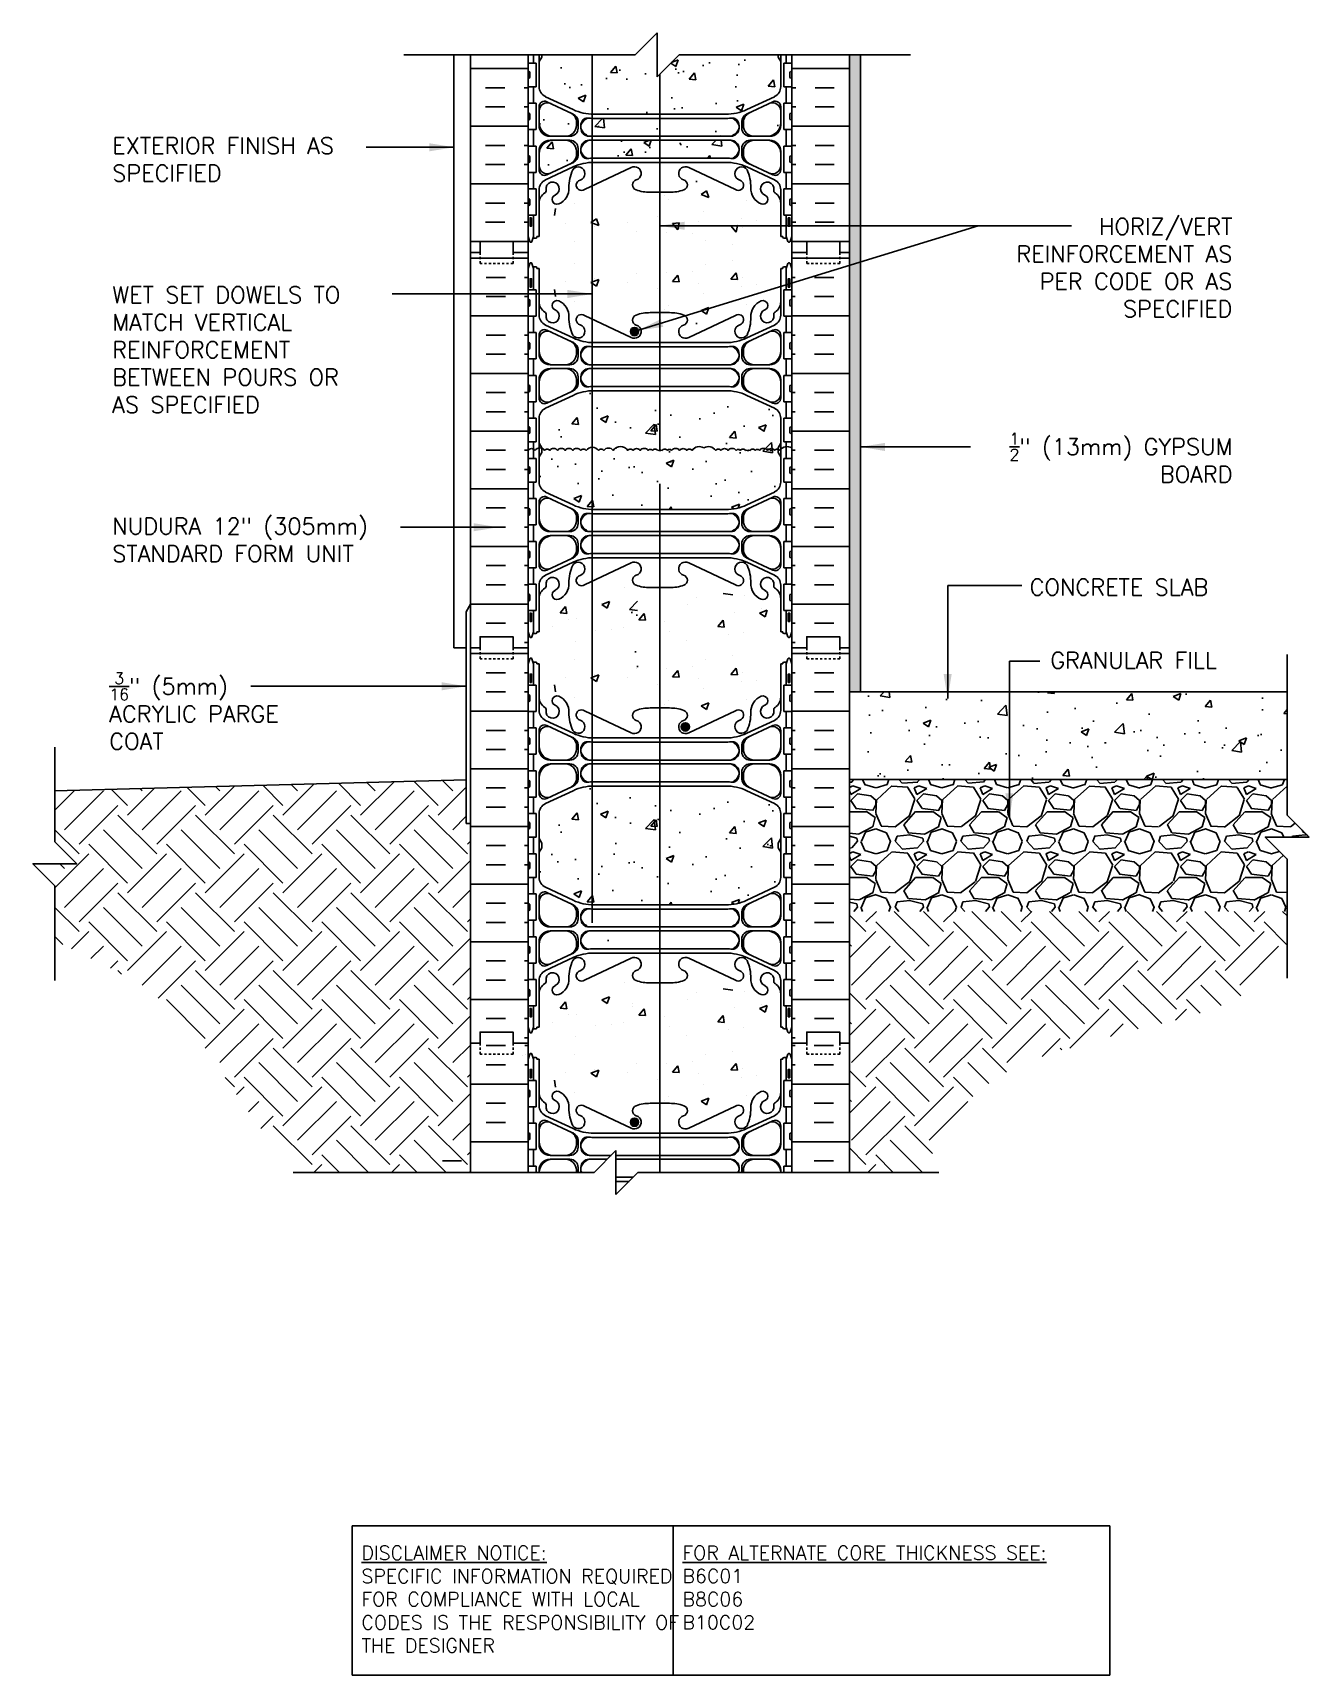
# Model space of a CAD drawing. Header units: inches. Extents: x 329.5 to 387.6, y 121.6 to 196.4.
import ezdxf

# ---------------------------------------------------------------- set-up
doc = ezdxf.new("R2010")
doc.units = ezdxf.units.IN
doc.header["$LTSCALE"] = 0.5
doc.header["$MEASUREMENT"] = 0
doc.linetypes.add('DASHED2', pattern=[0.375, 0.25, -0.125])
for name, color, linetype in [('HATCH', 12, 'Continuous'), ('line25', 2, 'Continuous'), ('LINE3', 3, 'Continuous'), ('LINE50', 5, 'Continuous'), ('LINE9', 9, 'Continuous'), ('TBK_LINE65', 3, 'Continuous'), ('TEXT', 4, 'Continuous'), ('Web_Edge', 9, 'Continuous')]:
    doc.layers.add(name, color=color, linetype=linetype)
doc.styles.add('DIM', font='romans.shx', dxfattribs={"width": 0.7})
doc.styles.add('ROMANS', font='romans.shx', dxfattribs={"height": 1.125})
doc.styles.get("Standard").update_dxf_attribs({"font": 'romans.shx', "height": 1.125})
doc.dimstyles.new('ext_12', dxfattribs={"dimscale": 12, "dimtxt": 0.09375, "dimasz": 0.09375, "dimexe": 0.09375, "dimexo": 0.0625, "dimgap": 0.0625, "dimtad": 1, "dimdec": 1, "dimzin": 3, "dimdsep": 46, "dimlunit": 4, "dimtxsty": 'DIM', "dimcen": 0.09, "dimdle": 0.09375, "dimclrt": 4, "dimadec": 0, "dimazin": 0, "dimtfac": 1, "dimtdec": 1, "dimtmove": 2, "dimatfit": 3, "dimfxl": 0, "dimfrac": 2, "dimtolj": 1, "dimtzin": 0, "dimarcsym": 0})
pattern_1 = [(50, (98.339, 2.1695), (3.5863, -0.31376), [0.375, -4.125]), (355, (98.339, 2.1695), (-0.693757, 3.76096), [0.3, -3.3]), (100.4514, (98.638, 2.1433), (2.892547, 3.447198), [0.3187, -3.50571]), (46.1842, (98.339, 3.1695), (5.336205, -0.827595), [0.5625, -6.1875]), (96.6356, (98.7837, 3.1005), (4.67331, 4.87059), [0.47805, -5.258565]), (351.1842, (98.339, 3.1695), (4.67331, 4.87059), [0.45, -4.95]), (21, (98.839, 2.9195), (2.984535, -2.013094), [0.375, -4.125]), (326, (98.839, 2.9195), (1.216577, 3.62575), [0.3, -3.3]), (71.4514, (99.0877, 2.7517), (4.201113, 1.612652), [0.3187, -3.50571]), (37.5, (98.339, 2.1695), (0.0607993, 1.6644693), [0, -3.26, 0, -3.35, 0, -3.3125]), (7.5, (98.339, 2.1695), (1.315348, 1.972059), [0, -1.91, 0, -3.185, 0, -1.2625]), (327.5, (97.224, 2.1695), (2.669112, -0.1127744), [0, -1.25, 0, -3.9, 0, -5.175]), (317.5, (96.724, 2.1695), (2.91593, 0.500525), [0, -1.625, 0, -2.59, 0, -3.675])]
pattern_2 = [(50, (0, 0), (3.5863, -0.31376), [0.375, -4.125]), (355, (0, 0), (-0.693757, 3.76096), [0.3, -3.3]), (100.4514, (0.299, -0.026), (2.892547, 3.447198), [0.3187, -3.50571]), (46.1842, (0, 1), (5.336205, -0.827595), [0.5625, -6.1875]), (96.6356, (0.4447, 0.931), (4.673314, 4.87059), [0.47805, -5.258565]), (351.1842, (0, 1), (4.67331, 4.87059), [0.45, -4.95]), (21, (0.5, 0.75), (2.984535, -2.013094), [0.375, -4.125]), (326, (0.5, 0.75), (1.216577, 3.62575), [0.3, -3.3]), (71.4514, (0.7487, 0.5822), (4.201113, 1.612652), [0.3187, -3.50571]), (37.5, (0, 0), (0.0607993, 1.6644693), [0, -3.26, 0, -3.35, 0, -3.3125]), (7.5, (0, 0), (1.315348, 1.9720586), [0, -1.91, 0, -3.185, 0, -1.2625]), (327.5, (-1.115, 0), (2.669112, -0.1127744), [0, -1.25, 0, -3.9, 0, -5.175]), (317.5, (-1.615, 0), (2.915931, 0.500525), [0, -1.625, 0, -2.59, 0, -3.675])]

msp = doc.modelspace()

# ---------------------------------------------------------------- texts
at = {"layer": 'TEXT', "style": 'ROMANS'}
for s, p in [('CONCRETE SLAB', (374.841, 170.779)), ('GRANULAR FILL', (375.781, 167.451))]:
    msp.add_text(s, height=0.75, dxfattribs=at).set_placement(p)
at = {"layer": 'TEXT', "char_height": 0.75, "style": 'ROMANS'}
for s, insert, width, attachment_point in [('EXTERIOR FINISH AS SPECIFIED', (333.081, 190.631), 11.51879, 4), ('HORIZ/VERT REINFORCEMENT AS PER CODE OR AS SPECIFIED', (384.073, 187.953), 12.61154, 3), ('WET SET DOWELS TO MATCH VERTICAL REINFORCEMENT BETWEEN POURS OR AS SPECIFIED', (333.081, 181.965), 13.00272, 4), ('\\A1;{\\H0.7x;\\S1/2;}" (13mm) GYPSUM BOARD', (384.08, 178.179), 12.61154, 3), ('NUDURA 12" (305mm) STANDARD FORM UNIT', (333.081, 173.309), 13.00272, 4), ('\\A1;{\\H0.7x;\\S3/16;}" (5mm) ACRYLIC PARGE COAT', (332.945, 165.514), 8.97809, 4)]:
    msp.add_mtext(s, dxfattribs=dict(at, insert=insert, width=width, attachment_point=attachment_point))
at = {"layer": 'TEXT', "char_height": 0.63281, "attachment_point": 4}
for s, insert, width in [('{\\LDISCLAIMER NOTICE:}\\PSPECIFIC INFORMATION REQUIRED FOR COMPLIANCE WITH LOCAL CODES IS THE RESPONSIBILITY OF THE DESIGNER', (344.422, 125.074), 15.75264), ('{\\L\\PFOR ALTERNATE CORE THICKNESS SEE:\\P}B6C01\\PB8C06\\PB10C02', (359.038, 126.132), 26.24957)]:
    msp.add_mtext(s, dxfattribs=dict(at, insert=insert, width=width))

# ---------------------------------------------------------------- hatches: boundary and pattern name
h = msp.add_hatch()
h.set_pattern_fill('AR-CONC', color=256, scale=0.5, style=0)
h.set_pattern_definition(pattern_2)
h.paths.add_polyline_path([(361.611, 192.058, 0.000187), (361.611, 192.059), (361.611, 192.172), (361.611, 192.184, 0.185262), (361.312, 192.517, 0.000133), (361.312, 192.517, -0.030976), (361.034, 192.5), (358.011, 192.5), (357.27, 192.5), (357.27, 191.684), (358.011, 191.684), (361.236, 191.684, 0.000526), (361.236, 191.684, 0.225295)])
at = {"layer": 'HATCH'}
h = msp.add_hatch(dxfattribs=at)
h.set_pattern_fill('AR-CONC', color=256, scale=0.5, style=0)
h.set_pattern_definition(pattern_2)
h.paths.add_polyline_path([(363.223, 193.489, 0.291097), (363.511, 193.942), (363.511, 195.083), (363.391, 195.283), (363.391, 195.395), (358.886, 195.395), (357.886, 194.395), (357.886, 196.395), (357.27, 195.779), (357.27, 192.688), (358.011, 192.688), (361.011, 192.688, 0.109869), (361.964, 192.9)])
h = msp.add_hatch(dxfattribs=at)
h.set_pattern_fill('INSUL', color=256, scale=7, style=0)
h.set_pattern_definition([(180, (361.448, 186.895), (0, 2.625), []), (180, (361.448, 187.77), (0, 2.625), [0.875, -0.875]), (180, (361.448, 188.645), (0, 2.625), [0.875, -0.875])])
h.paths.add_polyline_path([(349.386, 195.395), (352.011, 195.395), (352.011, 186.395), (351.323, 186.395), (351.323, 186.895), (349.823, 186.895), (349.823, 186.395), (349.386, 186.395)])
h = msp.add_hatch(dxfattribs=at)
h.set_pattern_fill('AR-CONC', color=256, scale=0.5, style=0)
h.set_pattern_definition(pattern_2)
h.paths.add_polyline_path([(357.27, 195.779), (356.886, 195.395), (352.631, 195.395), (352.631, 195.283), (352.511, 195.083), (352.511, 193.942, 0.291097), (352.799, 193.489), (354.057, 192.9, 0.109869), (355.011, 192.688), (357.27, 192.688)])
h = msp.add_hatch(dxfattribs=at)
h.set_pattern_fill('INSUL', color=256, scale=7, style=0)
h.set_pattern_definition([(0, (354.573, 186.895), (0, 2.625), []), (0, (354.573, 187.77), (0, 2.625), [0.875, -0.875]), (0, (354.573, 188.645), (0, 2.625), [0.875, -0.875])])
h.paths.add_polyline_path([(366.636, 195.395), (364.011, 195.395), (364.011, 186.395), (364.698, 186.395), (364.698, 186.895), (366.198, 186.895), (366.198, 186.395), (366.636, 186.395)])
h = msp.add_hatch(dxfattribs=at)
h.set_pattern_fill('AR-SAND', color=256, scale=0.25, style=0)
h.set_pattern_definition([(37.5, (231.833, 21.48066), (-0.01574834, 0.48170594), [0, -0.38, 0, -0.425, 0, -0.40625]), (7.5, (231.833, 21.48066), (0.4424442, 0.7055365), [0, -0.205, 0, -0.3425, 0, -0.13125]), (327.5, (231.5255, 21.48066), (0.7785355, 0.0014148), [0, -0.125, 0, -0.45, 0, -0.5875]), (317.5, (231.5255, 21.48066), (0.7515317, 0.2194189), [0, -0.0625, 0, -0.295, 0, -0.3375])])
h.paths.add_polyline_path([(367.136, 195.395), (366.636, 195.395), (366.636, 186.395), (366.636, 168.395), (366.636, 166.395), (367.136, 166.395)])
h = msp.add_hatch(dxfattribs=at)
h.set_pattern_fill('AR-CONC', color=256, scale=0.5, style=0)
h.set_pattern_definition(pattern_2)
h.paths.add_polyline_path([(353.711, 191.684, 0.414214), (354.211, 192.184), (354.211, 192.207), (354.211, 192.311, 0.291097), (353.923, 192.764), (353.045, 193.175, 0.549071), (352.511, 192.835), (352.511, 192.309, 0.414214), (353.136, 191.684)])
h = msp.add_hatch(dxfattribs=at)
h.set_pattern_fill('AR-CONC', color=256, scale=0.5, style=0)
h.set_pattern_definition(pattern_2)
h.paths.add_polyline_path([(362.099, 192.764, 0.291097), (361.811, 192.311), (361.811, 192.207), (361.811, 192.184, 0.414214), (362.311, 191.684), (362.886, 191.684, 0.414214), (363.511, 192.309), (363.511, 192.835, 0.552474), (362.973, 193.173, -0.002612), (362.977, 193.175)])
h = msp.add_hatch(dxfattribs=at)
h.set_pattern_fill('AR-CONC', color=256, scale=0.5, style=0)
h.set_pattern_definition(pattern_2)
h.paths.add_polyline_path([(354.411, 192.059), (354.411, 192.172), (354.411, 192.184, -0.183817), (354.505, 192.434, -0.23218), (354.709, 192.517, 0.030976), (354.987, 192.5), (358.011, 192.5), (361.034, 192.5, 0.03099), (361.312, 192.517, -0.000005), (361.312, 192.517, -0.23204), (361.516, 192.434, -0.183817), (361.611, 192.184), (361.611, 192.058), (361.611, 192.058, -0.413995), (361.236, 191.684), (358.011, 191.684), (354.785, 191.684), (354.785, 191.684, -0.413598)])
h = msp.add_hatch(dxfattribs=at)
h.set_pattern_fill('AR-CONC', color=256, scale=0.5, style=0)
h.set_pattern_definition(pattern_2)
h.paths.add_polyline_path([(353.923, 190.423, 0.291097), (354.211, 190.876), (354.211, 190.98), (354.211, 191.004, 0.414214), (353.711, 191.504), (353.136, 191.504, 0.414214), (352.511, 190.879), (352.511, 190.352, 0.549071), (353.045, 190.012)])
h = msp.add_hatch(dxfattribs=at)
h.set_pattern_fill('AR-CONC', color=256, scale=0.5, style=0)
h.set_pattern_definition(pattern_2)
h.paths.add_polyline_path([(357.27, 190.687), (357.27, 191.504), (354.786, 191.504, 0.225652), (354.411, 191.129), (354.411, 191.003, 0.185301), (354.709, 190.67, -0.03089), (354.987, 190.687)])
h = msp.add_hatch(dxfattribs=at)
h.set_pattern_fill('AR-CONC', color=256, scale=0.5, style=0)
h.set_pattern_definition(pattern_2)
h.paths.add_polyline_path([(361.035, 190.687, -0.03089), (361.312, 190.67, 0.185301), (361.611, 191.003), (361.611, 191.129, 0.225652), (361.236, 191.504), (358.011, 191.504), (357.27, 191.504), (357.27, 190.687), (358.011, 190.687)])
h = msp.add_hatch(dxfattribs=at)
h.set_pattern_fill('AR-CONC', color=256, scale=0.5, style=0)
h.set_pattern_definition([(310, (98.339, 370.6205), (3.5863, 0.31376), [0.375, -4.125]), (5, (98.339, 370.6205), (-0.693757, -3.76096), [0.3, -3.3]), (259.5486, (98.638, 370.6466), (2.892547, -3.447198), [0.3187, -3.50571]), (313.8158, (98.339, 369.6205), (5.336205, 0.827595), [0.5625, -6.1875]), (263.3644, (98.7837, 369.6894), (4.67331, -4.87059), [0.47805, -5.258565]), (8.8158, (98.339, 369.6205), (4.67331, -4.87059), [0.45, -4.95]), (339, (98.839, 369.8705), (2.984535, 2.013094), [0.375, -4.125]), (34, (98.839, 369.8705), (1.216577, -3.62575), [0.3, -3.3]), (288.5486, (99.0877, 370.0382), (4.201113, -1.612652), [0.3187, -3.50571]), (322.5, (98.339, 370.6205), (0.0607993, -1.6644693), [0, -3.26, 0, -3.35, 0, -3.3125]), (352.5, (98.339, 370.6205), (1.315348, -1.972059), [0, -1.91, 0, -3.185, 0, -1.2625]), (32.5, (97.224, 370.6205), (2.669112, 0.1127744), [0, -1.25, 0, -3.9, 0, -5.175]), (42.5, (96.724, 370.6205), (2.91593, -0.500525), [0, -1.625, 0, -2.59, 0, -3.675])])
h.paths.add_polyline_path([(361.665, 189.074, 0.414214), (361.727, 189.011), (361.775, 189.011), (361.775, 188.941), (361.67, 188.941), (359.452, 189.438, -0.351061), (359.354, 189.56), (359.354, 189.772, -0.414214), (359.479, 189.897), (361.117, 189.897, -0.100756), (361.566, 189.769, 0.134256), (361.678, 189.741), (361.775, 189.741), (361.775, 189.671), (361.727, 189.671, 0.414214), (361.665, 189.609)])
h = msp.add_hatch(dxfattribs=at)
h.set_pattern_fill('INSUL', color=256, scale=7, style=0)
h.set_pattern_definition([(0, (-2574.151, -228.6145), (0, 2.625), []), (0, (-2574.151, -227.7395), (0, 2.625), [0.875, -0.875]), (0, (-2574.151, -226.8645), (0, 2.625), [0.875, -0.875])])
h.paths.add_polyline_path([(349.386, 168.395), (349.823, 168.395), (349.823, 168.895), (351.323, 168.895), (351.323, 168.395), (352.011, 168.395), (352.011, 186.395), (351.323, 186.395), (351.323, 186.895), (349.823, 186.895), (349.823, 186.395), (349.386, 186.395)])
h = msp.add_hatch(dxfattribs=at)
h.set_pattern_fill('INSUL', color=256, scale=7, style=0)
h.set_pattern_definition([(180, (3290.1722, -228.6145), (0, 2.625), []), (180, (3290.1722, -227.7395), (0, 2.625), [0.875, -0.875]), (180, (3290.1722, -226.8645), (0, 2.625), [0.875, -0.875])])
h.paths.add_polyline_path([(366.636, 168.395), (366.198, 168.395), (366.198, 168.895), (364.698, 168.895), (364.698, 168.395), (364.011, 168.395), (364.011, 186.395), (364.698, 186.395), (364.698, 186.895), (366.198, 186.895), (366.198, 186.395), (366.636, 186.395)])
h = msp.add_hatch(dxfattribs=at)
h.set_pattern_fill('AR-CONC', color=256, scale=0.5, style=0)
h.set_pattern_definition(pattern_1)
h.paths.add_polyline_path([(361.665, 183.716, -0.414214), (361.727, 183.779), (361.775, 183.779), (361.775, 183.849), (361.67, 183.849), (359.452, 183.352, 0.351061), (359.354, 183.23), (359.354, 183.018, 0.414214), (359.479, 182.893), (361.117, 182.893, 0.100756), (361.566, 183.02, -0.134256), (361.678, 183.049), (361.775, 183.049), (361.775, 183.119), (361.727, 183.119, -0.414214), (361.665, 183.181)])
h = msp.add_hatch(dxfattribs=at)
h.set_pattern_fill('AR-CONC', color=256, scale=0.5, style=0)
h.set_pattern_definition([(50, (65.689, -18.2002), (3.5863, -0.31376), [0.375, -4.125]), (355, (65.689, -18.2002), (-0.693757, 3.76096), [0.3, -3.3]), (100.4514, (65.9877, -18.2263), (2.892547, 3.447198), [0.3187, -3.50571]), (46.1842, (65.689, -17.2), (5.336205, -0.827595), [0.5625, -6.1875]), (96.6356, (66.1335, -17.269), (4.67331, 4.87059), [0.47805, -5.258565]), (351.1842, (65.689, -17.2), (4.67331, 4.87059), [0.45, -4.95]), (21, (66.189, -17.4502), (2.984535, -2.013094), [0.375, -4.125]), (326, (66.189, -17.4502), (1.216577, 3.62575), [0.3, -3.3]), (71.4514, (66.4376, -17.618), (4.201113, 1.612652), [0.3187, -3.50571]), (37.5, (65.6889, -18.2002), (0.0607993, 1.6644693), [0, -3.26, 0, -3.35, 0, -3.3125]), (7.5, (65.6889, -18.2002), (1.315348, 1.972059), [0, -1.91, 0, -3.185, 0, -1.2625]), (327.5, (64.5739, -18.2002), (2.669112, -0.1127744), [0, -1.25, 0, -3.9, 0, -5.175]), (317.5, (64.0739, -18.2002), (2.915931, 0.500525), [0, -1.625, 0, -2.59, 0, -3.675])])
h.paths.add_polyline_path([(361.011, 174.688, 0.109869), (361.964, 174.9), (363.223, 175.489, 0.291097), (363.511, 175.942), (363.511, 177.083), (363.391, 177.283), (363.391, 177.395), (363.391, 177.507), (363.511, 177.707), (363.511, 178.848, 0.291097), (363.223, 179.301), (361.964, 179.89, 0.109869), (361.011, 180.102), (358.011, 180.102), (355.011, 180.102, 0.109869), (354.057, 179.89), (352.799, 179.301, 0.291097), (352.511, 178.848), (352.511, 177.707), (352.631, 177.507), (352.631, 177.395), (352.631, 177.283), (352.511, 177.083), (352.511, 175.942, 0.291097), (352.799, 175.489), (354.057, 174.9, 0.109869), (355.011, 174.688), (358.011, 174.688)])
h = msp.add_hatch(dxfattribs=at)
h.set_pattern_fill('AR-CONC', color=256, scale=0.5, style=0)
h.set_pattern_definition(pattern_1)
h.paths.add_polyline_path([(356.993, 171.025, -0.024118), (356.63, 171.043), (356.63, 166.747, -0.024118), (356.993, 166.764)])
h = msp.add_hatch(dxfattribs=at)
h.set_pattern_fill('INSUL', color=256, scale=7, style=0)
h.set_pattern_definition([(0, (-2574.151, -246.6145), (0, 2.625), []), (0, (-2574.151, -245.7395), (0, 2.625), [0.875, -0.875]), (0, (-2574.151, -244.8645), (0, 2.625), [0.875, -0.875])])
h.paths.add_polyline_path([(349.386, 150.395), (349.823, 150.395), (349.823, 150.895), (351.323, 150.895), (351.323, 150.395), (352.011, 150.395), (352.011, 168.395), (351.323, 168.395), (351.323, 168.895), (349.823, 168.895), (349.823, 168.395), (349.386, 168.395)])
h = msp.add_hatch(dxfattribs=at)
h.set_pattern_fill('INSUL', color=256, scale=7, style=0)
h.set_pattern_definition([(180, (3290.1722, -246.6145), (0, 2.625), []), (180, (3290.1722, -245.7395), (0, 2.625), [0.875, -0.875]), (180, (3290.1722, -244.8645), (0, 2.625), [0.875, -0.875])])
h.paths.add_polyline_path([(366.636, 150.395), (366.198, 150.395), (366.198, 150.895), (364.698, 150.895), (364.698, 150.395), (364.011, 150.395), (364.011, 168.395), (364.698, 168.395), (364.698, 168.895), (366.198, 168.895), (366.198, 168.395), (366.636, 168.395)])
h = msp.add_hatch(dxfattribs=at)
h.set_pattern_fill('AR-CONC', color=256, scale=0.5, style=0)
h.set_pattern_definition([(50, (211.8267, 21.5643), (3.5863, -0.31376), [0.375, -4.125]), (355, (211.8267, 21.5643), (-0.693757, 3.76096), [0.3, -3.3]), (100.4514, (212.1256, 21.5382), (2.892547, 3.4472), [0.3187, -3.50571]), (46.1842, (211.8267, 22.5643), (5.336205, -0.827595), [0.5625, -6.1875]), (96.6356, (212.2714, 22.4954), (4.67331, 4.87059), [0.47805, -5.25856]), (351.1842, (211.827, 22.5643), (4.67331, 4.87059), [0.45, -4.95]), (21, (212.3267, 22.3143), (2.984535, -2.013094), [0.375, -4.125]), (326, (212.3267, 22.3143), (1.216577, 3.62575), [0.3, -3.3]), (71.4514, (212.5754, 22.1466), (4.201113, 1.61265), [0.3187, -3.50571]), (37.5, (211.8267, 21.5643), (0.060799, 1.664469), [0, -3.26, 0, -3.35, 0, -3.3125]), (7.5, (211.8267, 21.5643), (1.315348, 1.972059), [0, -1.91, 0, -3.185, 0, -1.2625]), (327.5, (210.7117, 21.5643), (2.669112, -0.112774), [0, -1.25, 0, -3.9, 0, -5.175]), (317.5, (210.2117, 21.5643), (2.91593, 0.500525), [0, -1.625, 0, -2.59, 0, -3.675])])
h.paths.add_polyline_path([(386.564, 162.395), (386.564, 166.395), (366.636, 166.395), (366.636, 162.395)])
h = msp.add_hatch(dxfattribs=at)
h.set_pattern_fill('AR-CONC', color=256, scale=0.5, style=0)
h.set_pattern_definition(pattern_1)
h.paths.add_polyline_path([(356.993, 162.833, -0.024118), (356.63, 162.851), (356.63, 159.469, -0.318899), (356.79, 159.412, -0.302182), (356.993, 159.491)])
h = msp.add_hatch(dxfattribs=at)
h.set_pattern_fill('GRAVEL', color=256, scale=3, style=0)
h.set_pattern_definition([(228.0128, (213.98672, 24.56434), (-23.9999947, -27.00000402), [0.403608, -39.957264]), (184.9697, (213.71672, 24.26434), (36.000003155, 2.99997392), [0.692604, -68.567775]), (132.5104, (213.02672, 24.20434), (29.99997216, -33.00002602), [0.488364, -48.348096]), (267.2737, (211.85672, 23.45434), (2.99998805, 60.000000885), [0.630714, -62.440674]), (292.8337, (211.82672, 22.82434), (-15.00002972, 35.99998924), [0.618465, -61.22812]), (357.2737, (212.06672, 22.25434), (-60.000000885, 2.99998805), [0.630714, -62.440674]), (37.6942, (212.69672, 22.22434), (-39.000022037, -29.999971215), [0.834087, -82.574547]), (72.2553, (213.35672, 22.73434), (21.00003229, 65.999988694), [0.787464, -77.958963]), (121.4296, (213.59672, 23.48434), (-24.0000247, 38.99998511), [0.63285, -62.65222]), (175.2364, (213.26672, 24.02434), (33.00000284, -2.9999746), [0.722496, -35.40229]), (222.3974, (212.54672, 24.08434), (-36.000022053, -32.999976246), [0.934344, -92.500125]), (138.8141, (214.82672, 23.42434), (-21.00000884, 17.99999194), [0.318903, -31.571532]), (171.4692, (214.58672, 23.63434), (38.99999485, -6.00002373), [0.60671, -60.064533]), (225, (213.9867, 23.7243), (-3e-16, -3), [0.424263, -3.818376]), (203.1986, (213.77672, 24.08434), (14.9999992, 6.000004), [0.228474, -22.618845]), (291.8014, (213.5667, 23.99434), (-2.9999997, 9.0000008), [0.32311, -15.832386]), (30.9638, (213.6867, 23.69434), (8.9999941, 6.0000075), [0.524787, -16.96807]), (161.5651, (214.1367, 23.9643), (6.0000013, -2.9999952), [0.379473, -9.10736]), (16.3895, (211.82672, 23.99434), (30.0000066, 8.99997813), [0.5316, -52.628535]), (70.3462, (212.33672, 24.14434), (-11.99998574, -33.0000064), [0.445983, -44.152224]), (293.1986, (214.13672, 24.56434), (-6.000004, 14.9999992), [0.456945, -22.390374]), (343.6105, (214.31672, 24.14434), (-30.0000066, 8.99997813), [0.5316, -52.628535]), (339.444, (211.82672, 22.13434), (-15.00000553, 5.999988), [0.51264, -25.119372]), (294.7751, (212.30672, 21.95434), (-14.99997657, 33.00001027), [0.429534, -42.52393]), (66.8014, (214.16672, 21.56434), (6.000004, 14.9999992), [0.456945, -22.390374]), (17.354, (214.34672, 21.98434), (-39.00000606, -11.9999835), [0.502893, -49.786272]), (69.444, (212.69672, 21.56434), (-5.999988, -15.00000553), [0.25632, -25.375692]), (101.3099, (213.9867, 21.56434), (-2.9999929, 12.0000023), [0.15297, -15.144087]), (165.9638, (213.9567, 21.71434), (9.0000016, -2.9999942), [0.618465, -11.75085]), (186.009, (213.35672, 21.86434), (29.99999925, 2.99999795), [0.57315, -56.74177]), (303.6901, (213.6867, 23.4243), (-3.000004, 5.9999987), [0.432666, -10.383987]), (353.1572, (213.92672, 23.06434), (50.999998096, -6.000023994), [0.755382, -74.78269]), (60.9454, (214.67672, 22.97434), (-12.0000001, -21.00000115), [0.308868, -30.578022]), (90, (214.8267, 23.2443), (-3, 3), [0.18, -2.82]), (120.2564, (213.29672, 21.95434), (11.99998466, -21.00000737), [0.416772, -41.26056]), (48.0128, (213.08672, 22.31434), (23.9999947, 27.00000402), [0.807216, -39.553656]), (0, (213.6267, 22.9143), (3, 3), [0.78, -2.22]), (325.3048, (214.40672, 22.91434), (-29.99998278, 21.00002583), [0.474342, -46.959822]), (254.0546, (214.79672, 22.64434), (-2.9999997, -12.0000004), [0.436806, -21.403524]), (207.646, (214.67672, 22.22434), (-56.99998742, -30.00002314), [0.711195, -70.408422]), (175.4261, (214.04672, 21.89434), (-39.000001675, 2.999984403), [0.752397, -74.487222])])
h.paths.add_polyline_path([(386.564, 156.395), (386.564, 158.779), (385.564, 159.779), (387.564, 159.779), (386.564, 160.779), (386.564, 162.395), (366.636, 162.395), (366.636, 156.395)])
h = msp.add_hatch(dxfattribs=at)
h.set_pattern_fill('AR-CONC', color=256, scale=0.5, style=0)
h.set_pattern_definition([(50, (65.689, -36.2002), (3.5863, -0.31376), [0.375, -4.125]), (355, (65.689, -36.2002), (-0.693757, 3.76096), [0.3, -3.3]), (100.4514, (65.9877, -36.2263), (2.892547, 3.447198), [0.3187, -3.50571]), (46.1842, (65.689, -35.2), (5.336205, -0.827595), [0.5625, -6.1875]), (96.6356, (66.1335, -35.269), (4.67331, 4.87059), [0.47805, -5.258565]), (351.1842, (65.689, -35.2), (4.67331, 4.87059), [0.45, -4.95]), (21, (66.189, -35.4502), (2.984535, -2.013094), [0.375, -4.125]), (326, (66.189, -35.4502), (1.216577, 3.62575), [0.3, -3.3]), (71.4514, (66.4376, -35.618), (4.201113, 1.612652), [0.3187, -3.50571]), (37.5, (65.6889, -36.2002), (0.0607993, 1.6644693), [0, -3.26, 0, -3.35, 0, -3.3125]), (7.5, (65.6889, -36.2002), (1.315348, 1.972059), [0, -1.91, 0, -3.185, 0, -1.2625]), (327.5, (64.5739, -36.2002), (2.669112, -0.1127744), [0, -1.25, 0, -3.9, 0, -5.175]), (317.5, (64.0739, -36.2002), (2.915931, 0.500525), [0, -1.625, 0, -2.59, 0, -3.675])])
h.paths.add_polyline_path([(361.011, 156.688, 0.109869), (361.964, 156.9), (363.223, 157.489, 0.291097), (363.511, 157.942), (363.511, 159.083), (363.391, 159.283), (363.391, 159.395), (363.391, 159.507), (363.511, 159.707), (363.511, 160.848, 0.291097), (363.223, 161.301), (361.964, 161.89, 0.109869), (361.011, 162.102), (358.011, 162.102), (355.011, 162.102, 0.109869), (354.057, 161.89), (352.799, 161.301, 0.291097), (352.511, 160.848), (352.511, 159.707), (352.631, 159.507), (352.631, 159.395), (352.631, 159.283), (352.511, 159.083), (352.511, 157.942, 0.291097), (352.799, 157.489), (354.057, 156.9, 0.109869), (355.011, 156.688), (358.011, 156.688)])
h = msp.add_hatch(dxfattribs=at)
h.set_pattern_fill('AR-CONC', color=256, scale=0.5, style=0)
h.set_pattern_definition([(50, (225.833, 21.4807), (3.5863, -0.31376), [0.375, -4.125]), (355, (225.833, 21.4807), (-0.69376, 3.76096), [0.3, -3.3]), (100.4514, (226.132, 21.4545), (2.89255, 3.4472), [0.3187, -3.50571]), (46.1842, (225.833, 22.4807), (5.3362, -0.8276), [0.5625, -6.1875]), (96.6356, (226.2777, 22.4117), (4.67331, 4.87059), [0.47805, -5.25856]), (351.1842, (225.833, 22.4807), (4.67331, 4.8706), [0.45, -4.95]), (21, (226.333, 22.2307), (2.984535, -2.013094), [0.375, -4.125]), (326, (226.333, 22.2307), (1.21658, 3.62575), [0.3, -3.3]), (71.4514, (226.5817, 22.063), (4.20111, 1.61265), [0.3187, -3.50571]), (37.5, (225.833, 21.4807), (0.060799, 1.664469), [0, -3.26, 0, -3.35, 0, -3.3125]), (7.5, (225.833, 21.4807), (1.315348, 1.972059), [0, -1.91, 0, -3.185, 0, -1.2625]), (327.5, (224.718, 21.4807), (2.669112, -0.112774), [0, -1.25, 0, -3.9, 0, -5.175]), (317.5, (224.218, 21.4807), (2.91593, 0.500525), [0, -1.625, 0, -2.59, 0, -3.675])])
h.paths.add_polyline_path([(356.312, 155.303), (355.35, 155.093, 0.897292), (355.4, 154.639), (356.312, 154.639)])
at = {"layer": 'LINE3'}
for points in [[(357.04, 182.795, 1), (356.665, 182.795, 1)], [(356.665, 182.795, 1), (357.04, 182.795, 1)], [(359.356, 164.795, 1), (358.981, 164.795, 1)], [(358.981, 164.795, 1), (359.356, 164.795, 1)], [(357.04, 146.795, 1), (356.665, 146.795, 1)], [(356.665, 146.795, 1), (357.04, 146.795, 1)]]:
    msp.add_hatch(color=256, dxfattribs=at).paths.add_polyline_path(points)

# ---------------------------------------------------------------- linework, layer by layer
at = {"layer": 'HATCH'}
for p, q in [((359.881, 189.03), (360.13, 189.198)), ((360.13, 189.198), (360.231, 188.896)), ((354.143, 188.637), (354.143, 188.637)), ((358.23, 188.989), (358.23, 188.989)), ((358.382, 188.817), (358.382, 188.817)), ((359.881, 189.03), (360.231, 188.896)), ((361.937, 188.766), (361.937, 188.766)), ((362.791, 188.618), (362.791, 188.618)), ((353.264, 188.395), (353.206, 188.082)), ((353.72, 187.725), (353.72, 187.725)), ((354.873, 187.76), (355.122, 187.928)), ((354.873, 187.76), (355.223, 187.626)), ((355.122, 187.928), (355.223, 187.626)), ((356.557, 187.74), (356.557, 187.74)), ((357.878, 188.048), (357.878, 188.048)), ((358.588, 187.713), (358.887, 187.739)), ((358.588, 187.713), (358.829, 187.425)), ((358.887, 187.739), (358.829, 187.425)), ((359.772, 187.798), (359.772, 187.798)), ((359.997, 188.258), (359.997, 188.258)), ((361.737, 187.947), (361.737, 187.947)), ((362.423, 187.87), (362.423, 187.87)), ((355.031, 187.591), (355.031, 187.591)), ((356.924, 187.342), (356.924, 187.342)), ((358.291, 187.325), (358.291, 187.325)), ((359.473, 187.239), (359.473, 187.239)), ((361.245, 187.603), (361.544, 187.629)), ((361.245, 187.603), (361.486, 187.315)), ((361.544, 187.629), (361.486, 187.315)), ((361.759, 187.53), (361.759, 187.53)), ((354.131, 186.912), (354.131, 186.912)), ((360.082, 186.926), (360.082, 186.926)), ((361.334, 186.761), (361.334, 186.761)), ((354.131, 185.878), (354.131, 185.878)), ((356.924, 185.448), (356.924, 185.448)), ((358.291, 185.465), (358.291, 185.465)), ((359.473, 185.551), (359.473, 185.551)), ((360.082, 185.864), (360.082, 185.864)), ((361.245, 185.187), (361.486, 185.475)), ((361.334, 186.029), (361.334, 186.029)), ((361.544, 185.161), (361.486, 185.475)), ((353.264, 184.395), (353.206, 184.708)), ((353.72, 185.065), (353.72, 185.065)), ((354.873, 185.03), (355.223, 185.164)), ((354.873, 185.03), (355.122, 184.862)), ((355.031, 185.199), (355.031, 185.199)), ((355.122, 184.862), (355.223, 185.164)), ((356.557, 185.05), (356.557, 185.05)), ((357.878, 184.742), (357.878, 184.742)), ((358.588, 185.077), (358.829, 185.365)), ((358.588, 185.077), (358.887, 185.051)), ((358.887, 185.051), (358.829, 185.364)), ((359.772, 184.991), (359.772, 184.991)), ((361.245, 185.187), (361.544, 185.161)), ((361.737, 184.843), (361.737, 184.843)), ((361.759, 185.26), (361.759, 185.26)), ((362.423, 184.919), (362.423, 184.919)), ((354.143, 184.153), (354.143, 184.153)), ((358.382, 183.973), (358.382, 183.973)), ((359.997, 184.532), (359.997, 184.532)), ((361.937, 184.024), (361.937, 184.024)), ((362.791, 184.172), (362.791, 184.172)), ((358.23, 183.801), (358.23, 183.801)), ((359.881, 183.759), (360.231, 183.894)), ((359.881, 183.759), (360.13, 183.592)), ((360.13, 183.592), (360.231, 183.894)), ((355.364, 170.372), (355.715, 170.506)), ((355.613, 170.204), (355.715, 170.506)), ((356.41, 171.149), (356.41, 171.149)), ((359.679, 170.704), (359.679, 170.704)), ((360.883, 170.874), (361.328, 170.805)), ((361.881, 170.759), (361.881, 170.759)), ((353.469, 169.99), (353.711, 170.277)), ((353.469, 169.99), (353.768, 169.964)), ((353.768, 169.964), (353.711, 170.277)), ((355.364, 170.372), (355.613, 170.204)), ((356.759, 170.064), (356.759, 170.064)), ((356.763, 170.204), (356.763, 170.204)), ((357.056, 169.676), (357.297, 169.964)), ((357.355, 169.65), (357.297, 169.964)), ((359.284, 170.384), (359.284, 170.384)), ((361.397, 170.006), (361.397, 170.006)), ((362.55, 169.971), (362.9, 170.106)), ((362.55, 169.971), (362.799, 169.804)), ((362.649, 170.171), (362.649, 170.171)), ((362.799, 169.803), (362.9, 170.106)), ((353.126, 169.357), (353.126, 169.357)), ((353.847, 169.703), (353.847, 169.703)), ((354.191, 169.712), (354.191, 169.712)), ((355.094, 169.177), (355.094, 169.177)), ((355.796, 169.244), (355.796, 169.244)), ((356.346, 169.341), (356.346, 169.341)), ((357.056, 169.676), (357.355, 169.65)), ((358.24, 169.591), (358.24, 169.591)), ((358.465, 169.131), (358.465, 169.131)), ((360.642, 169.363), (360.883, 169.65)), ((360.642, 169.363), (360.941, 169.337)), ((360.941, 169.336), (360.883, 169.65)), ((361.134, 169.018), (361.134, 169.018)), ((361.82, 169.095), (361.82, 169.095)), ((354.181, 168.685), (354.181, 168.685)), ((359.223, 168.72), (359.223, 168.72)), ((354.131, 167.878), (354.131, 167.878)), ((359.473, 167.551), (359.473, 167.551)), ((360.082, 167.864), (360.082, 167.864)), ((361.334, 168.029), (361.334, 168.029)), ((353.72, 167.065), (353.72, 167.065)), ((354.873, 167.03), (355.223, 167.164)), ((354.873, 167.03), (355.122, 166.862)), ((355.031, 167.199), (355.031, 167.199)), ((355.122, 166.862), (355.223, 167.164)), ((356.557, 167.05), (356.557, 167.05)), ((356.924, 167.448), (356.924, 167.448)), ((358.291, 167.465), (358.291, 167.465)), ((358.588, 167.077), (358.829, 167.365)), ((358.588, 167.077), (358.887, 167.051)), ((358.887, 167.051), (358.829, 167.364)), ((359.772, 166.991), (359.772, 166.991)), ((361.245, 167.187), (361.486, 167.475)), ((361.245, 167.187), (361.544, 167.161)), ((361.544, 167.161), (361.486, 167.475)), ((361.737, 166.843), (361.737, 166.843)), ((361.759, 167.26), (361.759, 167.26)), ((362.423, 166.919), (362.423, 166.919)), ((353.264, 166.395), (353.206, 166.708)), ((354.143, 166.153), (354.143, 166.153)), ((357.878, 166.742), (357.878, 166.742)), ((359.997, 166.532), (359.997, 166.532)), ((361.937, 166.024), (361.937, 166.024)), ((362.791, 166.172), (362.791, 166.172)), ((358.23, 165.801), (358.23, 165.801)), ((358.382, 165.973), (358.382, 165.973)), ((359.881, 165.759), (360.231, 165.894)), ((359.881, 165.759), (360.13, 165.592)), ((360.13, 165.592), (360.231, 165.894)), ((344.387, 160.776), (345.91, 162.3)), ((345.05, 161.881), (344.665, 162.265)), ((347.922, 161.218), (346.816, 162.324)), ((348.585, 161.881), (348.106, 162.36)), ((330.466, 160.997), (331.369, 161.9)), ((330.907, 161.881), (330.901, 161.888)), ((330.907, 160.113), (332.675, 161.881)), ((333.78, 161.218), (333.051, 161.947)), ((333.78, 160.776), (335.004, 162)), ((334.443, 161.881), (334.342, 161.982)), ((334.443, 160.113), (336.211, 161.881)), ((337.316, 161.218), (336.493, 162.041)), ((337.316, 160.776), (338.64, 162.1)), ((337.979, 161.881), (337.783, 162.076)), ((337.979, 160.113), (339.746, 161.881)), ((340.851, 161.218), (339.934, 162.136)), ((340.851, 160.776), (342.275, 162.2)), ((341.514, 161.881), (341.224, 162.171)), ((341.514, 160.113), (343.282, 161.881)), ((344.387, 161.218), (343.375, 162.23)), ((345.05, 160.113), (346.817, 161.881)), ((347.922, 160.776), (349.198, 162.052)), ((331.57, 159.45), (333.338, 161.218)), ((335.106, 159.008), (333.338, 160.776)), ((335.106, 159.45), (336.874, 161.218)), ((338.641, 159.008), (336.874, 160.776)), ((338.641, 159.45), (340.409, 161.218)), ((342.177, 159.008), (340.409, 160.776)), ((342.177, 159.45), (343.945, 161.218)), ((345.713, 159.008), (343.945, 160.776)), ((345.713, 159.45), (347.48, 161.218)), ((349.248, 159.008), (347.48, 160.776)), ((331.57, 159.008), (330.466, 160.113)), ((334.443, 158.345), (332.675, 160.113)), ((337.979, 158.345), (336.211, 160.113)), ((341.514, 158.345), (339.746, 160.113)), ((345.05, 158.345), (343.282, 160.113)), ((348.585, 158.345), (346.817, 160.113)), ((348.585, 160.113), (349.198, 160.726)), ((333.78, 157.682), (332.012, 159.45)), ((337.316, 157.682), (335.548, 159.45)), ((340.851, 157.682), (339.083, 159.45)), ((344.387, 157.682), (342.619, 159.45)), ((347.922, 157.682), (346.154, 159.45)), ((349.248, 159.45), (349.386, 159.588)), ((330.466, 157.462), (332.012, 159.008)), ((330.907, 158.345), (330.689, 158.564)), ((333.78, 157.24), (335.548, 159.008)), ((337.316, 157.24), (339.083, 159.008)), ((340.851, 157.24), (342.619, 159.008)), ((344.387, 157.24), (346.154, 159.008)), ((347.922, 157.24), (349.386, 158.704)), ((330.907, 156.578), (332.675, 158.345)), ((334.443, 156.578), (336.211, 158.345)), ((337.979, 156.578), (339.746, 158.345)), ((341.514, 156.578), (343.282, 158.345)), ((345.05, 156.578), (346.817, 158.345)), ((331.57, 155.915), (333.338, 157.682)), ((335.106, 155.473), (333.338, 157.24)), ((335.106, 155.915), (336.874, 157.682)), ((338.641, 155.473), (336.874, 157.24)), ((338.641, 155.915), (340.409, 157.682)), ((342.177, 155.473), (340.409, 157.24)), ((342.177, 155.915), (343.945, 157.682)), ((345.713, 155.473), (343.945, 157.24)), ((345.713, 155.915), (347.48, 157.682)), ((349.248, 155.473), (347.48, 157.24)), ((348.585, 156.578), (349.386, 157.378)), ((331.57, 155.473), (330.466, 156.577)), ((334.443, 154.81), (332.675, 156.578)), ((337.979, 154.81), (336.211, 156.578)), ((341.514, 154.81), (339.746, 156.578)), ((345.05, 154.81), (343.282, 156.578)), ((348.585, 154.81), (346.817, 156.578)), ((367.39, 155.915), (367.871, 156.395)), ((370.263, 154.81), (368.678, 156.395)), ((370.926, 155.473), (370.003, 156.395)), ((370.926, 155.915), (371.406, 156.395)), ((373.798, 154.81), (372.213, 156.395)), ((374.461, 155.473), (373.539, 156.395)), ((374.461, 155.915), (374.942, 156.395)), ((377.334, 154.81), (375.749, 156.395)), ((377.997, 155.473), (377.075, 156.395)), ((377.997, 155.915), (378.477, 156.395)), ((380.869, 154.81), (379.284, 156.395)), ((381.532, 155.473), (380.61, 156.395)), ((381.532, 155.915), (382.013, 156.395)), ((384.405, 154.81), (382.82, 156.395)), ((385.068, 155.473), (384.146, 156.395)), ((385.068, 155.915), (385.548, 156.395)), ((386.564, 156.186), (386.355, 156.395)), ((333.78, 154.147), (332.012, 155.915)), ((337.316, 154.147), (335.548, 155.915)), ((340.851, 154.147), (339.083, 155.915)), ((344.387, 154.147), (342.619, 155.915)), ((347.922, 154.147), (346.154, 155.915)), ((349.248, 155.915), (349.386, 156.052)), ((367.39, 155.473), (366.636, 156.227)), ((369.6, 154.147), (367.832, 155.915)), ((373.135, 154.147), (371.368, 155.915)), ((376.671, 154.147), (374.903, 155.915)), ((380.207, 154.147), (378.439, 155.915)), ((383.742, 154.147), (381.974, 155.915)), ((386.564, 154.86), (385.51, 155.915)), ((330.828, 154.889), (330.466, 155.251)), ((331.223, 154.683), (332.012, 155.473)), ((332.11, 154.244), (332.675, 154.81)), ((333.78, 153.705), (335.548, 155.473)), ((334.443, 153.042), (336.211, 154.81)), ((337.316, 153.705), (339.083, 155.473)), ((337.979, 153.042), (339.746, 154.81)), ((340.851, 153.705), (342.619, 155.473)), ((341.514, 153.042), (343.282, 154.81)), ((344.387, 153.705), (346.154, 155.473)), ((345.05, 153.042), (346.817, 154.81)), ((347.922, 153.705), (349.386, 155.168)), ((366.636, 154.276), (367.832, 155.473)), ((366.727, 154.81), (366.636, 154.901)), ((366.727, 153.042), (368.495, 154.81)), ((369.6, 153.705), (371.368, 155.473)), ((370.263, 153.042), (372.031, 154.81)), ((373.135, 153.705), (374.903, 155.473)), ((373.798, 153.042), (375.566, 154.81)), ((376.671, 153.705), (378.439, 155.473)), ((377.334, 153.042), (379.102, 154.81)), ((380.207, 153.705), (381.974, 155.473)), ((380.869, 153.042), (382.637, 154.81)), ((383.742, 153.705), (385.51, 155.473)), ((384.405, 153.042), (386.173, 154.81)), ((332.996, 153.805), (333.338, 154.147)), ((335.17, 152.443), (336.874, 154.147)), ((338.641, 152.379), (340.409, 154.147)), ((342.177, 152.379), (343.945, 154.147)), ((345.713, 152.379), (347.48, 154.147)), ((367.39, 152.379), (369.158, 154.147)), ((370.926, 152.379), (372.694, 154.147)), ((374.461, 152.379), (376.229, 154.147)), ((377.997, 152.379), (379.765, 154.147)), ((381.532, 152.379), (383.3, 154.147)), ((333.506, 153.537), (333.338, 153.705)), ((338.641, 151.937), (336.874, 153.705)), ((342.177, 151.937), (340.409, 153.705)), ((345.713, 151.937), (343.945, 153.705)), ((349.248, 151.937), (347.48, 153.705)), ((348.585, 153.042), (349.386, 153.842)), ((370.926, 151.937), (369.158, 153.705)), ((374.461, 151.937), (372.694, 153.705)), ((377.997, 151.937), (376.229, 153.705)), ((381.532, 151.937), (379.765, 153.705)), ((384.449, 152.556), (383.3, 153.705)), ((337.979, 151.274), (336.211, 153.042)), ((341.514, 151.274), (339.746, 153.042)), ((345.05, 151.274), (343.282, 153.042)), ((348.585, 151.274), (346.817, 153.042)), ((356.41, 153.149), (356.41, 153.149)), ((359.679, 152.704), (359.679, 152.704)), ((360.883, 152.874), (361.328, 152.805)), ((361.881, 152.759), (361.881, 152.759)), ((367.39, 151.937), (366.636, 152.692)), ((370.263, 151.274), (368.495, 153.042)), ((373.798, 151.274), (372.031, 153.042)), ((377.334, 151.274), (375.566, 153.042)), ((380.852, 151.292), (379.102, 153.042)), ((383.566, 152.113), (382.637, 153.042)), ((337.316, 150.611), (335.548, 152.379)), ((337.316, 150.169), (339.083, 151.937)), ((340.851, 150.611), (339.083, 152.379)), ((340.851, 150.169), (342.619, 151.937)), ((344.387, 150.611), (342.619, 152.379)), ((344.387, 150.169), (346.154, 151.937)), ((347.922, 150.611), (346.154, 152.379)), ((349.248, 152.379), (349.386, 152.517)), ((353.469, 151.99), (353.711, 152.277)), ((353.469, 151.99), (353.768, 151.964)), ((353.768, 151.964), (353.711, 152.277)), ((355.364, 152.372), (355.715, 152.506)), ((355.364, 152.372), (355.613, 152.204)), ((355.613, 152.204), (355.715, 152.506)), ((356.759, 152.064), (356.759, 152.064)), ((356.763, 152.204), (356.763, 152.204)), ((357.056, 151.676), (357.297, 151.964)), ((357.355, 151.65), (357.297, 151.964)), ((359.284, 152.384), (359.284, 152.384)), ((361.397, 152.006), (361.397, 152.006)), ((362.55, 151.971), (362.9, 152.106)), ((362.55, 151.971), (362.799, 151.804)), ((362.649, 152.171), (362.649, 152.171)), ((362.799, 151.803), (362.9, 152.106)), ((366.636, 150.741), (367.832, 151.937)), ((369.6, 150.611), (367.832, 152.379)), ((369.6, 150.169), (371.368, 151.937)), ((373.135, 150.611), (371.368, 152.379)), ((373.135, 150.169), (374.903, 151.937)), ((376.671, 150.611), (374.903, 152.379)), ((376.671, 150.169), (378.439, 151.937)), ((379.779, 151.039), (378.439, 152.379)), ((381.482, 151.444), (381.974, 151.937)), ((382.597, 151.756), (381.974, 152.379)), ((337.979, 149.506), (339.746, 151.274)), ((341.514, 149.506), (343.282, 151.274)), ((345.05, 149.506), (346.817, 151.274)), ((347.922, 150.169), (349.386, 151.633)), ((353.126, 151.357), (353.126, 151.357)), ((353.847, 151.703), (353.847, 151.703)), ((354.191, 151.712), (354.191, 151.712)), ((355.094, 151.177), (355.094, 151.177)), ((355.796, 151.244), (355.796, 151.244)), ((356.346, 151.341), (356.346, 151.341)), ((357.056, 151.676), (357.355, 151.65)), ((358.24, 151.591), (358.24, 151.591)), ((358.465, 151.131), (358.465, 151.131)), ((360.642, 151.363), (360.883, 151.65)), ((360.642, 151.363), (360.941, 151.337)), ((360.941, 151.336), (360.883, 151.65)), ((361.82, 151.095), (361.82, 151.095)), ((366.727, 151.274), (366.636, 151.366)), ((366.727, 149.506), (368.495, 151.274)), ((370.263, 149.506), (372.031, 151.274)), ((373.798, 149.506), (375.566, 151.274)), ((378.527, 150.699), (379.102, 151.274)), ((338.641, 148.844), (340.409, 150.611)), ((342.177, 148.844), (343.945, 150.611)), ((345.713, 148.844), (347.48, 150.611)), ((348.585, 149.506), (349.386, 150.307)), ((354.181, 150.685), (354.181, 150.685)), ((359.223, 150.72), (359.223, 150.72)), ((361.134, 151.018), (361.134, 151.018)), ((367.39, 148.844), (369.158, 150.611)), ((370.926, 148.844), (372.694, 150.611)), ((375.407, 149.789), (376.229, 150.611)), ((342.177, 148.402), (340.409, 150.169)), ((345.713, 148.402), (343.945, 150.169)), ((349.248, 148.402), (347.48, 150.169)), ((350.108, 150.281), (350.983, 150.281)), ((351.758, 149.848), (351.758, 149.848)), ((351.858, 150.281), (352.011, 150.281)), ((351.893, 149.9), (351.893, 149.9)), ((352.001, 149.894), (352.001, 149.894)), ((354.131, 149.878), (354.131, 149.878)), ((360.082, 149.864), (360.082, 149.864)), ((361.334, 150.029), (361.334, 150.029)), ((364.163, 150.281), (364.011, 150.281)), ((365.913, 150.281), (365.038, 150.281)), ((370.926, 148.402), (369.158, 150.169)), ((373.79, 149.072), (372.694, 150.169)), ((376.314, 150.084), (376.229, 150.169)), ((338.641, 148.402), (338.214, 148.829)), ((340.851, 147.076), (339.083, 148.844)), ((341.514, 147.739), (339.746, 149.506)), ((344.387, 147.076), (342.619, 148.844)), ((345.05, 147.739), (343.282, 149.506)), ((347.922, 147.076), (346.154, 148.844)), ((348.585, 147.739), (346.817, 149.506)), ((349.248, 148.844), (349.386, 148.981)), ((350.108, 149.406), (350.983, 149.406)), ((351.858, 149.406), (352.011, 149.406)), ((353.72, 149.065), (353.72, 149.065)), ((354.873, 149.03), (355.223, 149.164)), ((354.873, 149.03), (355.122, 148.862)), ((355.031, 149.199), (355.031, 149.199)), ((355.122, 148.862), (355.223, 149.164)), ((356.557, 149.05), (356.557, 149.05)), ((356.924, 149.448), (356.924, 149.448)), ((358.291, 149.465), (358.291, 149.465)), ((358.588, 149.077), (358.829, 149.365)), ((358.588, 149.077), (358.887, 149.051)), ((358.887, 149.051), (358.829, 149.364)), ((359.473, 149.551), (359.473, 149.551)), ((359.772, 148.991), (359.772, 148.991)), ((361.245, 149.187), (361.486, 149.475)), ((361.245, 149.187), (361.544, 149.161)), ((361.544, 149.161), (361.486, 149.475)), ((361.737, 148.843), (361.737, 148.843)), ((361.759, 149.26), (361.759, 149.26)), ((362.423, 148.919), (362.423, 148.919)), ((364.163, 149.406), (364.011, 149.406)), ((365.913, 149.406), (365.038, 149.406)), ((367.39, 148.402), (366.636, 149.156)), ((369.6, 147.076), (367.832, 148.844)), ((370.263, 147.739), (368.495, 149.506)), ((372.251, 147.96), (371.368, 148.844)), ((372.977, 148.561), (372.031, 149.506)), ((338.737, 148.055), (339.083, 148.402)), ((340.851, 146.634), (342.619, 148.402)), ((344.387, 146.634), (346.154, 148.402)), ((347.922, 146.634), (349.386, 148.097)), ((349.386, 148.531), (352.011, 148.531)), ((353.264, 148.395), (353.206, 148.708)), ((354.143, 148.153), (354.143, 148.153)), ((357.878, 148.742), (357.878, 148.742)), ((359.997, 148.532), (359.997, 148.532)), ((362.791, 148.172), (362.791, 148.172)), ((366.636, 148.531), (364.011, 148.531)), ((366.636, 147.205), (367.832, 148.402)), ((369.6, 146.634), (371.368, 148.402)), ((339.278, 147.271), (339.746, 147.739)), ((341.514, 145.971), (343.282, 147.739)), ((345.05, 145.971), (346.817, 147.739)), ((350.108, 147.656), (350.983, 147.656)), ((358.23, 147.801), (358.23, 147.801)), ((358.382, 147.973), (358.382, 147.973)), ((359.881, 147.759), (360.231, 147.894)), ((359.881, 147.759), (360.13, 147.592)), ((360.13, 147.592), (360.231, 147.894)), ((361.937, 148.024), (361.937, 148.024)), ((365.913, 147.656), (365.038, 147.656)), ((366.727, 147.739), (366.636, 147.83)), ((366.727, 145.971), (368.495, 147.739)), ((370.263, 145.971), (372.031, 147.739)), ((339.841, 146.508), (340.409, 147.076)), ((342.177, 144.866), (340.409, 146.634)), ((342.177, 145.308), (343.945, 147.076)), ((345.713, 144.866), (343.945, 146.634)), ((345.713, 145.308), (347.48, 147.076)), ((349.248, 144.866), (347.48, 146.634)), ((348.585, 145.971), (349.386, 146.771)), ((350.108, 146.781), (350.983, 146.781)), ((365.913, 146.781), (365.038, 146.781)), ((367.39, 145.308), (369.158, 147.076)), ((370.419, 145.373), (369.158, 146.634)), ((344.746, 144.507), (343.282, 145.971)), ((348.282, 144.507), (346.817, 145.971)), ((349.386, 145.906), (352.011, 145.906)), ((366.636, 145.906), (364.011, 145.906)), ((369.96, 144.507), (368.495, 145.971)), ((343.42, 144.507), (342.619, 145.308)), ((346.956, 144.507), (346.154, 145.308)), ((349.248, 145.308), (349.386, 145.446)), ((367.39, 144.866), (366.636, 145.621)), ((368.634, 144.507), (367.832, 145.308)), ((342.259, 144.507), (342.619, 144.866)), ((345.795, 144.507), (346.154, 144.866)), ((348.108, 145.031), (348.983, 145.031)), ((349.33, 144.507), (349.386, 144.562)), ((365.913, 145.031), (365.038, 145.031)), ((367.473, 144.507), (367.832, 144.866))]:
    msp.add_line(p, q, dxfattribs=at)
for points in [[(352.011, 177.382, -0.537374), (352.324, 177.382, -0.520567), (352.764, 177.382, -0.520567), (352.996, 177.382, -0.520567), (353.344, 177.382, -0.520567), (353.701, 177.382, -0.520567), (354.041, 177.382, -0.520567), (354.406, 177.382, -0.520567), (354.655, 177.382, -0.520567), (355.211, 177.382, -0.520567), (355.459, 177.382, -0.520567), (355.882, 177.382, -0.520567), (356.549, 177.382, -0.520567), (356.79, 177.382, -0.520567), (357.113, 177.382, -0.520567), (357.478, 177.382, -0.520567), (357.669, 177.382, -0.520567), (357.909, 177.382, -0.273733), (358.011, 177.365)], [(360.011, 177.5, 0.39033), (359.472, 177.382, 0.520567), (359.231, 177.382, 0.520567), (358.908, 177.382, 0.520567), (358.543, 177.382, 0.520567), (358.352, 177.382, 0.520567), (358.112, 177.382, 0.273733), (358.011, 177.365)], [(360.011, 177.5, -0.39033), (360.549, 177.382, -0.520567), (360.79, 177.382, -0.520567), (361.113, 177.382, -0.520567), (361.478, 177.382, -0.520567), (361.669, 177.382, -0.520567), (361.909, 177.382, -0.273733), (362.011, 177.365)], [(364.011, 177.5, 0.39033), (363.472, 177.382, 0.520567), (363.231, 177.382, 0.520567), (362.908, 177.382, 0.520567), (362.543, 177.382, 0.520567), (362.352, 177.382, 0.520567), (362.112, 177.382, 0.273733), (362.011, 177.365)]]:
    msp.add_lwpolyline(points, format="xyb", dxfattribs=at)
at = {"layer": 'line25'}
for p, q in [((349.386, 170.385), (349.386, 195.395)), ((352.011, 186.395), (352.011, 195.395)), ((364.011, 186.395), (364.011, 195.395)), ((352.011, 195.02), (352.376, 195.02)), ((352.011, 194.37), (352.011, 194.59)), ((352.011, 194.535), (352.011, 194.535)), ((352.011, 194.425), (352.011, 194.425)), ((352.051, 194.63), (352.051, 194.63)), ((352.091, 194.37), (352.091, 194.59)), ((352.376, 193.94), (352.376, 195.02)), ((364.011, 195.02), (363.646, 195.02)), ((363.646, 193.94), (363.646, 195.02)), ((363.931, 194.37), (363.931, 194.59)), ((363.971, 194.63), (363.971, 194.63)), ((364.011, 194.37), (364.011, 194.59)), ((364.011, 194.535), (364.011, 194.535)), ((364.011, 194.425), (364.011, 194.425)), ((352.011, 193.94), (352.376, 193.94)), ((352.051, 194.33), (352.051, 194.33)), ((364.011, 193.94), (363.646, 193.94)), ((363.971, 194.33), (363.971, 194.33)), ((352.011, 193.19), (352.376, 193.19)), ((352.376, 193.19), (352.376, 191.99)), ((364.011, 193.19), (363.646, 193.19)), ((363.646, 193.19), (363.646, 191.99)), ((352.011, 192.7), (352.011, 192.48)), ((352.011, 192.645), (352.011, 192.645)), ((352.011, 192.535), (352.011, 192.535)), ((352.051, 192.74), (352.051, 192.74)), ((352.051, 192.44), (352.051, 192.44)), ((352.091, 192.7), (352.091, 192.48)), ((363.931, 192.7), (363.931, 192.48)), ((363.971, 192.74), (363.971, 192.74)), ((363.971, 192.44), (363.971, 192.44)), ((364.011, 192.7), (364.011, 192.48)), ((364.011, 192.645), (364.011, 192.645)), ((364.011, 192.535), (364.011, 192.535)), ((352.011, 191.99), (352.376, 191.99)), ((364.011, 191.99), (363.646, 191.99)), ((352.011, 191.24), (352.376, 191.24)), ((352.011, 190.75), (352.011, 190.53)), ((352.011, 190.695), (352.011, 190.695)), ((352.051, 190.79), (352.051, 190.79)), ((352.091, 190.75), (352.091, 190.53)), ((352.376, 191.24), (352.376, 190.04)), ((364.011, 191.24), (363.646, 191.24)), ((363.646, 191.24), (363.646, 190.04)), ((363.931, 190.75), (363.931, 190.53)), ((363.971, 190.79), (363.971, 190.79)), ((364.011, 190.75), (364.011, 190.53)), ((364.011, 190.695), (364.011, 190.695)), ((352.011, 190.585), (352.011, 190.585)), ((352.011, 190.04), (352.376, 190.04)), ((352.051, 190.49), (352.051, 190.49)), ((364.011, 190.04), (363.646, 190.04)), ((363.971, 190.49), (363.971, 190.49)), ((364.011, 190.585), (364.011, 190.585)), ((352.011, 189.29), (352.376, 189.29)), ((352.376, 189.29), (352.376, 188.09)), ((364.011, 189.29), (363.646, 189.29)), ((363.646, 189.29), (363.646, 188.09)), ((352.011, 188.8), (352.011, 188.58)), ((352.011, 188.745), (352.011, 188.745)), ((352.011, 188.635), (352.011, 188.635)), ((352.051, 188.84), (352.051, 188.84)), ((352.051, 188.54), (352.051, 188.54)), ((352.091, 188.8), (352.091, 188.58)), ((363.931, 188.8), (363.931, 188.58)), ((363.971, 188.84), (363.971, 188.84)), ((363.971, 188.54), (363.971, 188.54)), ((364.011, 188.8), (364.011, 188.58)), ((364.011, 188.745), (364.011, 188.745)), ((364.011, 188.635), (364.011, 188.635)), ((352.011, 188.09), (352.376, 188.09)), ((364.011, 188.09), (363.646, 188.09)), ((352.011, 186.395), (352.011, 168.395)), ((364.011, 168.395), (364.011, 186.395)), ((352.011, 184.7), (352.376, 184.7)), ((352.376, 183.5), (352.376, 184.7)), ((364.011, 184.7), (363.646, 184.7)), ((363.646, 183.5), (363.646, 184.7)), ((352.011, 183.99), (352.011, 184.21)), ((352.011, 184.155), (352.011, 184.155)), ((352.011, 184.045), (352.011, 184.045)), ((352.051, 184.25), (352.051, 184.25)), ((352.091, 183.99), (352.091, 184.21)), ((363.931, 183.99), (363.931, 184.21)), ((363.971, 184.25), (363.971, 184.25)), ((364.011, 183.99), (364.011, 184.21)), ((364.011, 184.155), (364.011, 184.155)), ((364.011, 184.045), (364.011, 184.045)), ((352.011, 183.5), (352.376, 183.5)), ((352.051, 183.95), (352.051, 183.95)), ((364.011, 183.5), (363.646, 183.5)), ((363.971, 183.95), (363.971, 183.95)), ((352.011, 182.75), (352.376, 182.75)), ((352.376, 181.55), (352.376, 182.75)), ((364.011, 182.75), (363.646, 182.75)), ((363.646, 181.55), (363.646, 182.75)), ((352.011, 182.04), (352.011, 182.26)), ((352.011, 182.205), (352.011, 182.205)), ((352.011, 182.095), (352.011, 182.095)), ((352.051, 182.3), (352.051, 182.3)), ((352.051, 182), (352.051, 182)), ((352.091, 182.04), (352.091, 182.26)), ((363.931, 182.04), (363.931, 182.26)), ((363.971, 182.3), (363.971, 182.3)), ((363.971, 182), (363.971, 182)), ((364.011, 182.04), (364.011, 182.26)), ((364.011, 182.205), (364.011, 182.205)), ((364.011, 182.095), (364.011, 182.095)), ((352.011, 181.55), (352.376, 181.55)), ((364.011, 181.55), (363.646, 181.55)), ((352.011, 180.8), (352.376, 180.8)), ((352.011, 180.09), (352.011, 180.31)), ((352.011, 180.255), (352.011, 180.255)), ((352.051, 180.35), (352.051, 180.35)), ((352.091, 180.09), (352.091, 180.31)), ((352.376, 179.6), (352.376, 180.8)), ((364.011, 180.8), (363.646, 180.8)), ((363.646, 179.6), (363.646, 180.8)), ((363.931, 180.09), (363.931, 180.31)), ((363.971, 180.35), (363.971, 180.35)), ((364.011, 180.09), (364.011, 180.31)), ((364.011, 180.255), (364.011, 180.255)), ((352.011, 180.145), (352.011, 180.145)), ((352.011, 179.6), (352.376, 179.6)), ((352.051, 180.05), (352.051, 180.05)), ((364.011, 179.6), (363.646, 179.6)), ((363.971, 180.05), (363.971, 180.05)), ((364.011, 180.145), (364.011, 180.145)), ((352.011, 178.85), (352.376, 178.85)), ((352.376, 178.85), (352.376, 177.77)), ((364.011, 178.85), (363.646, 178.85)), ((363.646, 178.85), (363.646, 177.77)), ((352.011, 178.42), (352.011, 178.2)), ((352.011, 178.365), (352.011, 178.365)), ((352.011, 178.255), (352.011, 178.255)), ((352.051, 178.46), (352.051, 178.46)), ((352.051, 178.16), (352.051, 178.16)), ((352.091, 178.42), (352.091, 178.2)), ((363.931, 178.42), (363.931, 178.2)), ((363.971, 178.46), (363.971, 178.46)), ((363.971, 178.16), (363.971, 178.16)), ((364.011, 178.42), (364.011, 178.2)), ((364.011, 178.365), (364.011, 178.365)), ((364.011, 178.255), (364.011, 178.255)), ((352.011, 177.77), (352.376, 177.77)), ((364.011, 177.77), (363.646, 177.77)), ((352.011, 177.02), (352.376, 177.02)), ((352.011, 176.37), (352.011, 176.59)), ((352.011, 176.535), (352.011, 176.535)), ((352.051, 176.63), (352.051, 176.63)), ((352.091, 176.37), (352.091, 176.59)), ((352.376, 175.94), (352.376, 177.02)), ((364.011, 177.02), (363.646, 177.02)), ((363.646, 175.94), (363.646, 177.02)), ((363.931, 176.37), (363.931, 176.59)), ((363.971, 176.63), (363.971, 176.63)), ((364.011, 176.37), (364.011, 176.59)), ((364.011, 176.535), (364.011, 176.535)), ((352.011, 176.425), (352.011, 176.425)), ((352.011, 175.94), (352.376, 175.94)), ((352.051, 176.33), (352.051, 176.33)), ((364.011, 175.94), (363.646, 175.94)), ((363.971, 176.33), (363.971, 176.33)), ((364.011, 176.425), (364.011, 176.425)), ((352.011, 175.19), (352.376, 175.19)), ((352.376, 175.19), (352.376, 173.99)), ((364.011, 175.19), (363.646, 175.19)), ((363.646, 175.19), (363.646, 173.99)), ((352.011, 174.7), (352.011, 174.48)), ((352.011, 174.645), (352.011, 174.645)), ((352.011, 174.535), (352.011, 174.535)), ((352.051, 174.74), (352.051, 174.74)), ((352.051, 174.44), (352.051, 174.44)), ((352.091, 174.7), (352.091, 174.48)), ((363.931, 174.7), (363.931, 174.48)), ((363.971, 174.74), (363.971, 174.74)), ((363.971, 174.44), (363.971, 174.44)), ((364.011, 174.7), (364.011, 174.48)), ((364.011, 174.645), (364.011, 174.645)), ((364.011, 174.535), (364.011, 174.535)), ((352.011, 173.99), (352.376, 173.99)), ((364.011, 173.99), (363.646, 173.99)), ((352.011, 173.24), (352.376, 173.24)), ((352.011, 172.75), (352.011, 172.53)), ((352.091, 172.75), (352.091, 172.53)), ((352.376, 173.24), (352.376, 172.04)), ((364.011, 173.24), (363.646, 173.24)), ((363.646, 173.24), (363.646, 172.04)), ((363.931, 172.75), (363.931, 172.53)), ((364.011, 172.75), (364.011, 172.53)), ((352.011, 172.695), (352.011, 172.695)), ((352.011, 172.585), (352.011, 172.585)), ((352.011, 172.04), (352.376, 172.04)), ((352.051, 172.49), (352.051, 172.49)), ((364.011, 172.04), (363.646, 172.04)), ((363.971, 172.49), (363.971, 172.49)), ((364.011, 172.695), (364.011, 172.695)), ((364.011, 172.585), (364.011, 172.585)), ((352.011, 171.29), (352.376, 171.29)), ((352.376, 171.29), (352.376, 170.09)), ((364.011, 171.29), (363.646, 171.29)), ((363.646, 171.29), (363.646, 170.09)), ((352.011, 170.8), (352.011, 170.58)), ((352.011, 170.745), (352.011, 170.745)), ((352.011, 170.635), (352.011, 170.635)), ((352.051, 170.84), (352.051, 170.84)), ((352.051, 170.54), (352.051, 170.54)), ((352.091, 170.8), (352.091, 170.58)), ((363.931, 170.8), (363.931, 170.58)), ((363.971, 170.84), (363.971, 170.84)), ((363.971, 170.54), (363.971, 170.54)), ((364.011, 170.8), (364.011, 170.58)), ((364.011, 170.745), (364.011, 170.745)), ((364.011, 170.635), (364.011, 170.635)), ((352.011, 170.09), (352.376, 170.09)), ((364.011, 170.09), (363.646, 170.09)), ((352.011, 168.395), (352.011, 150.395)), ((364.011, 150.395), (364.011, 168.395)), ((352.011, 166.7), (352.376, 166.7)), ((352.011, 165.99), (352.011, 166.21)), ((352.011, 166.155), (352.011, 166.155)), ((352.011, 166.045), (352.011, 166.045)), ((352.051, 166.25), (352.051, 166.25)), ((352.091, 165.99), (352.091, 166.21)), ((352.376, 165.5), (352.376, 166.7)), ((364.011, 166.7), (363.646, 166.7)), ((363.646, 165.5), (363.646, 166.7)), ((363.931, 165.99), (363.931, 166.21)), ((363.971, 166.25), (363.971, 166.25)), ((364.011, 165.99), (364.011, 166.21)), ((364.011, 166.155), (364.011, 166.155)), ((364.011, 166.045), (364.011, 166.045)), ((352.011, 165.5), (352.376, 165.5)), ((352.051, 165.95), (352.051, 165.95)), ((364.011, 165.5), (363.646, 165.5)), ((363.971, 165.95), (363.971, 165.95)), ((352.011, 164.75), (352.376, 164.75)), ((352.376, 163.55), (352.376, 164.75)), ((364.011, 164.75), (363.646, 164.75)), ((363.646, 163.55), (363.646, 164.75)), ((352.011, 164.04), (352.011, 164.26)), ((352.011, 164.205), (352.011, 164.205)), ((352.011, 164.095), (352.011, 164.095)), ((352.051, 164.3), (352.051, 164.3)), ((352.051, 164), (352.051, 164)), ((352.091, 164.04), (352.091, 164.26)), ((363.931, 164.04), (363.931, 164.26)), ((363.971, 164.3), (363.971, 164.3)), ((363.971, 164), (363.971, 164)), ((364.011, 164.04), (364.011, 164.26)), ((364.011, 164.205), (364.011, 164.205)), ((364.011, 164.095), (364.011, 164.095)), ((352.011, 163.55), (352.376, 163.55)), ((364.011, 163.55), (363.646, 163.55)), ((352.011, 162.8), (352.376, 162.8)), ((352.011, 162.09), (352.011, 162.31)), ((352.051, 162.35), (352.051, 162.35)), ((352.091, 162.09), (352.091, 162.31)), ((352.376, 161.6), (352.376, 162.8)), ((364.011, 162.8), (363.646, 162.8)), ((363.646, 161.6), (363.646, 162.8)), ((363.931, 162.09), (363.931, 162.31)), ((363.971, 162.35), (363.971, 162.35)), ((364.011, 162.09), (364.011, 162.31)), ((352.011, 162.255), (352.011, 162.255)), ((352.011, 162.145), (352.011, 162.145)), ((352.011, 161.6), (352.376, 161.6)), ((352.051, 162.05), (352.051, 162.05)), ((364.011, 161.6), (363.646, 161.6)), ((363.971, 162.05), (363.971, 162.05)), ((364.011, 162.255), (364.011, 162.255)), ((364.011, 162.145), (364.011, 162.145)), ((352.011, 160.85), (352.376, 160.85)), ((352.376, 160.85), (352.376, 159.77)), ((364.011, 160.85), (363.646, 160.85)), ((363.646, 160.85), (363.646, 159.77)), ((352.011, 160.42), (352.011, 160.2)), ((352.011, 160.365), (352.011, 160.365)), ((352.011, 160.255), (352.011, 160.255)), ((352.051, 160.46), (352.051, 160.46)), ((352.051, 160.16), (352.051, 160.16)), ((352.091, 160.42), (352.091, 160.2)), ((363.931, 160.42), (363.931, 160.2)), ((363.971, 160.46), (363.971, 160.46)), ((363.971, 160.16), (363.971, 160.16)), ((364.011, 160.42), (364.011, 160.2)), ((364.011, 160.365), (364.011, 160.365)), ((364.011, 160.255), (364.011, 160.255)), ((352.011, 159.77), (352.376, 159.77)), ((364.011, 159.77), (363.646, 159.77)), ((352.011, 159.02), (352.376, 159.02)), ((352.011, 158.37), (352.011, 158.59)), ((352.011, 158.535), (352.011, 158.535)), ((352.051, 158.63), (352.051, 158.63)), ((352.091, 158.37), (352.091, 158.59)), ((352.376, 157.94), (352.376, 159.02)), ((364.011, 159.02), (363.646, 159.02)), ((363.646, 157.94), (363.646, 159.02)), ((363.931, 158.37), (363.931, 158.59)), ((363.971, 158.63), (363.971, 158.63)), ((364.011, 158.37), (364.011, 158.59)), ((364.011, 158.535), (364.011, 158.535)), ((352.011, 158.425), (352.011, 158.425)), ((352.011, 157.94), (352.376, 157.94)), ((352.051, 158.33), (352.051, 158.33)), ((364.011, 157.94), (363.646, 157.94)), ((363.971, 158.33), (363.971, 158.33)), ((364.011, 158.425), (364.011, 158.425)), ((352.011, 157.19), (352.376, 157.19)), ((352.376, 157.19), (352.376, 155.99)), ((364.011, 157.19), (363.646, 157.19)), ((363.646, 157.19), (363.646, 155.99)), ((352.011, 156.7), (352.011, 156.48)), ((352.011, 156.645), (352.011, 156.645)), ((352.011, 156.535), (352.011, 156.535)), ((352.051, 156.74), (352.051, 156.74)), ((352.051, 156.44), (352.051, 156.44)), ((352.091, 156.7), (352.091, 156.48)), ((363.931, 156.7), (363.931, 156.48)), ((363.971, 156.74), (363.971, 156.74)), ((363.971, 156.44), (363.971, 156.44)), ((364.011, 156.7), (364.011, 156.48)), ((364.011, 156.645), (364.011, 156.645)), ((364.011, 156.535), (364.011, 156.535)), ((352.011, 155.99), (352.376, 155.99)), ((364.011, 155.99), (363.646, 155.99)), ((352.011, 155.24), (352.376, 155.24)), ((352.376, 155.24), (352.376, 154.04)), ((364.011, 155.24), (363.646, 155.24)), ((363.646, 155.24), (363.646, 154.04)), ((352.011, 154.75), (352.011, 154.53)), ((352.011, 154.695), (352.011, 154.695)), ((352.011, 154.585), (352.011, 154.585)), ((352.011, 154.04), (352.376, 154.04)), ((352.051, 154.49), (352.051, 154.49)), ((352.091, 154.75), (352.091, 154.53)), ((364.011, 154.04), (363.646, 154.04)), ((363.931, 154.75), (363.931, 154.53)), ((363.971, 154.49), (363.971, 154.49)), ((364.011, 154.75), (364.011, 154.53)), ((364.011, 154.695), (364.011, 154.695)), ((364.011, 154.585), (364.011, 154.585)), ((352.011, 153.29), (352.376, 153.29)), ((352.011, 152.8), (352.011, 152.58)), ((352.011, 152.745), (352.011, 152.745)), ((352.011, 152.635), (352.011, 152.635)), ((352.051, 152.84), (352.051, 152.84)), ((352.091, 152.8), (352.091, 152.58)), ((352.376, 153.29), (352.376, 152.09)), ((364.011, 153.29), (363.646, 153.29)), ((363.646, 153.29), (363.646, 152.09)), ((363.931, 152.8), (363.931, 152.58)), ((363.971, 152.84), (363.971, 152.84)), ((364.011, 152.8), (364.011, 152.58)), ((364.011, 152.745), (364.011, 152.745)), ((364.011, 152.635), (364.011, 152.635)), ((352.011, 152.09), (352.376, 152.09)), ((352.051, 152.54), (352.051, 152.54)), ((364.011, 152.09), (363.646, 152.09)), ((363.971, 152.54), (363.971, 152.54)), ((352.011, 150.395), (352.011, 144.507)), ((364.011, 144.507), (364.011, 150.395)), ((352.011, 148.7), (352.376, 148.7)), ((352.011, 147.99), (352.011, 148.21)), ((352.011, 148.155), (352.011, 148.155)), ((352.051, 148.25), (352.051, 148.25)), ((352.091, 147.99), (352.091, 148.21)), ((352.376, 147.5), (352.376, 148.7)), ((364.011, 148.7), (363.646, 148.7)), ((363.646, 147.5), (363.646, 148.7)), ((363.931, 147.99), (363.931, 148.21)), ((363.971, 148.25), (363.971, 148.25)), ((364.011, 147.99), (364.011, 148.21)), ((364.011, 148.155), (364.011, 148.155)), ((352.011, 148.045), (352.011, 148.045)), ((352.011, 147.5), (352.376, 147.5)), ((352.051, 147.95), (352.051, 147.95)), ((364.011, 147.5), (363.646, 147.5)), ((363.971, 147.95), (363.971, 147.95)), ((364.011, 148.045), (364.011, 148.045)), ((352.011, 146.75), (352.376, 146.75)), ((352.376, 145.55), (352.376, 146.75)), ((364.011, 146.75), (363.646, 146.75)), ((363.646, 145.55), (363.646, 146.75)), ((352.011, 146.04), (352.011, 146.26)), ((352.011, 146.205), (352.011, 146.205)), ((352.011, 146.095), (352.011, 146.095)), ((352.051, 146.3), (352.051, 146.3)), ((352.051, 146), (352.051, 146)), ((352.091, 146.04), (352.091, 146.26)), ((363.931, 146.04), (363.931, 146.26)), ((363.971, 146.3), (363.971, 146.3)), ((363.971, 146), (363.971, 146)), ((364.011, 146.04), (364.011, 146.26)), ((364.011, 146.205), (364.011, 146.205)), ((364.011, 146.095), (364.011, 146.095)), ((352.011, 145.55), (352.376, 145.55)), ((364.011, 145.55), (363.646, 145.55)), ((352.011, 144.8), (352.376, 144.8)), ((352.376, 144.507), (352.376, 144.8)), ((364.011, 144.8), (363.646, 144.8)), ((363.646, 144.507), (363.646, 144.8))]:
    msp.add_line(p, q, dxfattribs=at)
for centre, start, end in [((352.051, 194.59), 90, 180), ((352.051, 194.59), 360, 90), ((363.971, 194.59), 90, 180), ((363.971, 194.59), 0, 90), ((352.051, 194.37), 180, 270), ((352.051, 194.37), 270, 0), ((363.971, 194.37), 180, 270), ((363.971, 194.37), 270, 0), ((352.051, 192.7), 90, 180), ((352.051, 192.48), 180, 270), ((352.051, 192.7), 0, 90), ((352.051, 192.48), 270, 0), ((363.971, 192.7), 90, 180), ((363.971, 192.48), 180, 270), ((363.971, 192.7), 360, 90), ((363.971, 192.48), 270, 0), ((352.051, 190.75), 90, 180), ((352.051, 190.75), 0, 90), ((363.971, 190.75), 90, 180), ((363.971, 190.75), 360, 90), ((352.051, 190.53), 180, 270), ((352.051, 190.53), 270, 0), ((363.971, 190.53), 180, 270), ((363.971, 190.53), 270, 0), ((352.051, 188.8), 90, 180), ((352.051, 188.58), 180, 270), ((352.051, 188.8), 0, 90), ((352.051, 188.58), 270, 0), ((363.971, 188.8), 90, 180), ((363.971, 188.58), 180, 270), ((363.971, 188.8), 360, 90), ((363.971, 188.58), 270, 0), ((352.051, 184.21), 90, 180), ((352.051, 183.99), 180, 270), ((352.051, 184.21), 360, 90), ((352.051, 183.99), 270, 0), ((363.971, 184.21), 90, 180), ((363.971, 183.99), 180, 270), ((363.971, 184.21), 0, 90), ((363.971, 183.99), 270, 0), ((352.051, 182.26), 90, 180), ((352.051, 182.04), 180, 270), ((352.051, 182.26), 360, 90), ((352.051, 182.04), 270, 0), ((363.971, 182.26), 90, 180), ((363.971, 182.04), 180, 270), ((363.971, 182.26), 0, 90), ((363.971, 182.04), 270, 0), ((352.051, 180.31), 90, 180), ((352.051, 180.31), 360, 90), ((363.971, 180.31), 90, 180), ((363.971, 180.31), 0, 90), ((352.051, 180.09), 180, 270), ((352.051, 180.09), 270, 0), ((363.971, 180.09), 180, 270), ((363.971, 180.09), 270, 0), ((352.051, 178.42), 90, 180), ((352.051, 178.2), 180, 270), ((352.051, 178.42), 0, 90), ((352.051, 178.2), 270, 0), ((363.971, 178.42), 90, 180), ((363.971, 178.2), 180, 270), ((363.971, 178.42), 360, 90), ((363.971, 178.2), 270, 0), ((352.051, 176.59), 90, 180), ((352.051, 176.59), 360, 90), ((363.971, 176.59), 90, 180), ((363.971, 176.59), 0, 90), ((352.051, 176.37), 180, 270), ((352.051, 176.37), 270, 0), ((363.971, 176.37), 180, 270), ((363.971, 176.37), 270, 0), ((352.051, 174.7), 90, 180), ((352.051, 174.48), 180, 270), ((352.051, 174.7), 0, 90), ((352.051, 174.48), 270, 0), ((363.971, 174.7), 90, 180), ((363.971, 174.48), 180, 270), ((363.971, 174.7), 360, 90), ((363.971, 174.48), 270, 0), ((352.051, 172.75), 90, 180), ((352.051, 172.75), 0, 90), ((363.971, 172.75), 90, 180), ((363.971, 172.75), 360, 90), ((352.051, 172.53), 180, 270), ((352.051, 172.53), 270, 0), ((363.971, 172.53), 180, 270), ((363.971, 172.53), 270, 0), ((352.051, 170.8), 90, 180), ((352.051, 170.58), 180, 270), ((352.051, 170.8), 0, 90), ((352.051, 170.58), 270, 0), ((363.971, 170.8), 90, 180), ((363.971, 170.58), 180, 270), ((363.971, 170.8), 360, 90), ((363.971, 170.58), 270, 0), ((352.051, 166.21), 90, 180), ((352.051, 166.21), 360, 90), ((363.971, 166.21), 90, 180), ((363.971, 166.21), 0, 90), ((352.051, 165.99), 180, 270), ((352.051, 165.99), 270, 0), ((363.971, 165.99), 180, 270), ((363.971, 165.99), 270, 0), ((352.051, 164.26), 90, 180), ((352.051, 164.04), 180, 270), ((352.051, 164.26), 360, 90), ((352.051, 164.04), 270, 0), ((363.971, 164.26), 90, 180), ((363.971, 164.04), 180, 270), ((363.971, 164.26), 0, 90), ((363.971, 164.04), 270, 0), ((352.051, 162.31), 90, 180), ((352.051, 162.31), 360, 90), ((363.971, 162.31), 90, 180), ((363.971, 162.31), 0, 90), ((352.051, 162.09), 180, 270), ((352.051, 162.09), 270, 0), ((363.971, 162.09), 180, 270), ((363.971, 162.09), 270, 0), ((352.051, 160.42), 90, 180), ((352.051, 160.2), 180, 270), ((352.051, 160.42), 0, 90), ((352.051, 160.2), 270, 0), ((363.971, 160.42), 90, 180), ((363.971, 160.2), 180, 270), ((363.971, 160.42), 360, 90), ((363.971, 160.2), 270, 0), ((352.051, 158.59), 90, 180), ((352.051, 158.59), 360, 90), ((363.971, 158.59), 90, 180), ((363.971, 158.59), 0, 90), ((352.051, 158.37), 180, 270), ((352.051, 158.37), 270, 0), ((363.971, 158.37), 180, 270), ((363.971, 158.37), 270, 0), ((352.051, 156.7), 90, 180), ((352.051, 156.48), 180, 270), ((352.051, 156.7), 0, 90), ((352.051, 156.48), 270, 0), ((363.971, 156.7), 90, 180), ((363.971, 156.48), 180, 270), ((363.971, 156.7), 360, 90), ((363.971, 156.48), 270, 0), ((352.051, 154.75), 90, 180), ((352.051, 154.75), 0, 90), ((363.971, 154.75), 90, 180), ((363.971, 154.75), 360, 90), ((352.051, 154.53), 180, 270), ((352.051, 154.53), 270, 0), ((363.971, 154.53), 180, 270), ((363.971, 154.53), 270, 0), ((352.051, 152.8), 90, 180), ((352.051, 152.58), 180, 270), ((352.051, 152.8), 0, 90), ((352.051, 152.58), 270, 0), ((363.971, 152.8), 90, 180), ((363.971, 152.58), 180, 270), ((363.971, 152.8), 360, 90), ((363.971, 152.58), 270, 0), ((352.051, 148.21), 90, 180), ((352.051, 148.21), 360, 90), ((363.971, 148.21), 90, 180), ((363.971, 148.21), 0, 90), ((352.051, 147.99), 180, 270), ((352.051, 147.99), 270, 0), ((363.971, 147.99), 180, 270), ((363.971, 147.99), 270, 0), ((352.051, 146.26), 90, 180), ((352.051, 146.04), 180, 270), ((352.051, 146.26), 360, 90), ((352.051, 146.04), 270, 0), ((363.971, 146.26), 90, 180), ((363.971, 146.04), 180, 270), ((363.971, 146.26), 0, 90), ((363.971, 146.04), 270, 0)]:
    msp.add_arc(centre, 0.04, start, end, dxfattribs=at)
at = {"layer": 'LINE3'}
for centre in [(356.853, 182.795), (356.853, 182.795), (359.168, 164.795), (359.168, 164.795), (356.853, 146.795), (356.853, 146.795)]:
    msp.add_circle(centre, 0.188, dxfattribs=at)
at = {"layer": 'LINE50'}
for p, q in [((349.386, 186.395), (349.386, 195.395)), ((366.636, 186.395), (366.636, 195.395)), ((349.386, 168.395), (349.386, 186.395)), ((366.636, 168.395), (366.636, 186.395)), ((349.386, 150.395), (349.386, 168.395)), ((366.636, 150.395), (366.636, 168.395)), ((366.636, 166.395), (386.564, 166.395)), ((349.198, 162.39), (330.466, 161.876)), ((366.636, 162.395), (386.564, 162.395)), ((349.386, 144.507), (349.386, 150.395)), ((366.636, 144.507), (366.636, 150.395))]:
    msp.add_line(p, q, dxfattribs=at)
for points in [[(352.011, 186.395), (351.323, 186.395), (351.323, 186.895), (349.823, 186.895), (349.823, 186.395), (349.386, 186.395)], [(349.386, 186.395), (349.823, 186.395), (349.823, 186.895), (351.323, 186.895), (351.323, 186.395), (352.011, 186.395)], [(364.011, 186.395), (364.698, 186.395), (364.698, 186.895), (366.198, 186.895), (366.198, 186.395), (366.636, 186.395)], [(366.636, 186.395), (366.198, 186.395), (366.198, 186.895), (364.698, 186.895), (364.698, 186.395), (364.011, 186.395)], [(349.386, 168.395), (349.823, 168.395), (349.823, 168.895), (351.323, 168.895), (351.323, 168.395), (352.011, 168.395)], [(352.011, 168.395), (351.323, 168.395), (351.323, 168.895), (349.823, 168.895), (349.823, 168.395), (349.386, 168.395)], [(366.636, 168.395), (366.198, 168.395), (366.198, 168.895), (364.698, 168.895), (364.698, 168.395), (364.011, 168.395)], [(364.011, 168.395), (364.698, 168.395), (364.698, 168.895), (366.198, 168.895), (366.198, 168.395), (366.636, 168.395)], [(352.011, 150.395), (351.323, 150.395), (351.323, 150.895), (349.823, 150.895), (349.823, 150.395), (349.386, 150.395)], [(349.386, 150.395), (349.823, 150.395), (349.823, 150.895), (351.323, 150.895), (351.323, 150.395), (352.011, 150.395)], [(364.011, 150.395), (364.698, 150.395), (364.698, 150.895), (366.198, 150.895), (366.198, 150.395), (366.636, 150.395)], [(366.636, 150.395), (366.198, 150.395), (366.198, 150.895), (364.698, 150.895), (364.698, 150.395), (364.011, 150.395)]]:
    msp.add_lwpolyline(points, dxfattribs=at)
at = {"layer": 'LINE9'}
for p, q in [((356.886, 195.395), (357.886, 196.395)), ((357.886, 196.395), (357.886, 194.395)), ((346.359, 195.395), (356.886, 195.395)), ((348.636, 168.395), (348.636, 195.395)), ((357.886, 194.395), (358.886, 195.395)), ((369.412, 195.395), (358.886, 195.395)), ((367.136, 166.395), (367.136, 195.395)), ((349.386, 170.385), (349.198, 170.037)), ((349.198, 160.395), (349.198, 170.037)), ((349.198, 168.395), (348.636, 168.395)), ((349.386, 160.4), (349.198, 160.4)), ((355.011, 144.507), (356.011, 145.507)), ((356.011, 145.507), (356.011, 143.507)), ((341.314, 144.507), (355.011, 144.507)), ((356.011, 143.507), (357.011, 144.507)), ((370.707, 144.507), (357.011, 144.507))]:
    msp.add_line(p, q, dxfattribs=at)
at = {"layer": 'LINE9', "linetype": 'DASHED2', "ltscale": 0.15}
for points in [[(351.323, 186.395), (351.323, 186.395), (351.323, 185.895), (349.823, 185.895), (349.823, 186.395), (349.823, 186.395)], [(351.323, 186.395), (351.323, 186.395), (351.323, 185.895), (349.823, 185.895), (349.823, 186.395), (349.823, 186.395)], [(366.198, 186.395), (366.198, 186.395), (366.198, 185.895), (364.698, 185.895), (364.698, 186.395), (364.698, 186.395)], [(366.198, 186.395), (366.198, 186.395), (366.198, 185.895), (364.698, 185.895), (364.698, 186.395), (364.698, 186.395)], [(351.323, 168.395), (351.323, 168.395), (351.323, 167.895), (349.823, 167.895), (349.823, 168.395), (349.823, 168.395)], [(351.323, 168.395), (351.323, 168.395), (351.323, 167.895), (349.823, 167.895), (349.823, 168.395), (349.823, 168.395)], [(366.198, 168.395), (366.198, 168.395), (366.198, 167.895), (364.698, 167.895), (364.698, 168.395), (364.698, 168.395)], [(366.198, 168.395), (366.198, 168.395), (366.198, 167.895), (364.698, 167.895), (364.698, 168.395), (364.698, 168.395)], [(351.323, 150.395), (351.323, 150.395), (351.323, 149.895), (349.823, 149.895), (349.823, 150.395), (349.823, 150.395)], [(366.198, 150.395), (366.198, 150.395), (366.198, 149.895), (364.698, 149.895), (364.698, 150.395), (364.698, 150.395)]]:
    msp.add_lwpolyline(points, dxfattribs=at)
at = {"layer": 'LINE9'}
for points in [[(386.564, 153.355), (386.564, 158.779), (385.564, 159.779), (387.564, 159.779), (386.564, 160.779), (386.564, 168.084)], [(330.466, 153.251), (330.466, 157.564), (329.466, 158.564), (331.466, 158.564), (330.466, 159.564), (330.466, 163.876)]]:
    msp.add_lwpolyline(points, dxfattribs=at)
at = {"layer": 'TBK_LINE65'}
for p, q in [((354.928, 155.866), (354.928, 195.395)), ((358.011, 177.365), (358.011, 194.52)), ((358.011, 175.865), (358.011, 144.507))]:
    msp.add_line(p, q, dxfattribs=at)
at = {"layer": 'TEXT'}
msp.add_lwpolyline([(344.009, 128.411), (358.616, 128.411), (358.616, 121.618), (344.009, 121.618)], close=True, dxfattribs=at)
msp.add_lwpolyline([(358.616, 128.411), (378.484, 128.411), (378.484, 121.618), (358.616, 121.618)], dxfattribs=at)
at = {"layer": 'Web_Edge'}
for p, q in [((352.511, 195.395), (352.511, 193.942)), ((352.631, 195.283), (352.511, 195.083)), ((352.631, 195.283), (352.511, 195.083)), ((352.631, 195.395), (352.631, 195.283)), ((352.631, 195.395), (352.631, 195.283)), ((363.391, 195.395), (363.391, 195.283)), ((363.391, 195.395), (363.391, 195.283)), ((363.391, 195.283), (363.511, 195.083)), ((363.391, 195.283), (363.511, 195.083)), ((363.511, 195.395), (363.511, 193.942)), ((352.511, 193.032), (352.511, 192.184)), ((354.057, 192.9), (352.799, 193.489)), ((354.034, 192.712), (352.867, 193.258)), ((361.964, 192.9), (363.223, 193.489)), ((361.987, 192.712), (363.155, 193.258)), ((363.511, 193.032), (363.511, 192.184)), ((354.211, 192.207), (354.211, 192.311)), ((354.211, 192.207), (354.211, 192.184)), ((354.286, 192.059), (354.286, 192.356)), ((354.411, 192.059), (354.411, 192.184)), ((354.987, 192.5), (358.011, 192.5)), ((355.011, 192.688), (358.011, 192.688)), ((361.011, 192.688), (358.011, 192.688)), ((361.034, 192.5), (358.011, 192.5)), ((361.611, 192.059), (361.611, 192.184)), ((361.736, 192.059), (361.736, 192.356)), ((361.811, 192.207), (361.811, 192.311)), ((361.811, 192.207), (361.811, 192.184)), ((353.011, 191.684), (353.911, 191.684)), ((353.011, 191.504), (353.911, 191.504)), ((354.411, 192.059), (354.411, 192.172)), ((354.786, 191.684), (358.011, 191.684)), ((354.786, 191.504), (358.011, 191.504)), ((361.236, 191.684), (358.011, 191.684)), ((361.236, 191.504), (358.011, 191.504)), ((361.611, 192.059), (361.611, 192.172)), ((363.011, 191.684), (362.111, 191.684)), ((363.011, 191.504), (362.111, 191.504)), ((352.511, 191.004), (352.511, 190.155)), ((354.211, 190.98), (354.211, 191.004)), ((354.211, 190.98), (354.211, 190.876)), ((354.286, 191.129), (354.286, 190.832)), ((354.411, 191.129), (354.411, 191.003)), ((354.987, 190.687), (358.011, 190.687)), ((361.035, 190.687), (358.011, 190.687)), ((361.611, 191.129), (361.611, 191.003)), ((361.736, 191.129), (361.736, 190.832)), ((361.811, 190.98), (361.811, 191.004)), ((361.811, 190.98), (361.811, 190.876)), ((363.511, 191.004), (363.511, 190.155)), ((354.057, 190.287), (352.799, 189.699)), ((354.033, 190.475), (352.867, 189.929)), ((355.011, 190.499), (358.011, 190.499)), ((361.011, 190.499), (358.011, 190.499)), ((361.964, 190.287), (363.223, 189.699)), ((361.988, 190.475), (363.155, 189.929)), ((352.511, 189.246), (352.511, 187.124)), ((363.511, 189.246), (363.511, 187.124)), ((352.261, 187.124), (352.261, 188.09)), ((363.761, 187.124), (363.761, 188.09)), ((352.011, 187.124), (352.086, 186.894)), ((352.261, 187.124), (352.186, 186.894)), ((352.234, 187.044), (352.361, 187.044)), ((352.411, 187.124), (352.511, 187.124)), ((352.411, 187.094), (352.411, 187.124)), ((352.411, 187.094), (352.411, 187.094)), ((363.611, 187.124), (363.511, 187.124)), ((363.611, 187.094), (363.611, 187.124)), ((363.611, 187.094), (363.611, 187.094)), ((363.787, 187.044), (363.661, 187.044)), ((363.761, 187.124), (363.836, 186.894)), ((364.011, 187.124), (363.936, 186.894)), ((352.011, 185.666), (352.086, 185.896)), ((352.261, 185.666), (352.186, 185.896)), ((352.234, 185.746), (352.361, 185.746)), ((352.261, 185.666), (352.261, 184.7)), ((352.411, 185.696), (352.411, 185.666)), ((352.411, 185.696), (352.411, 185.696)), ((352.411, 185.666), (352.511, 185.666)), ((352.511, 183.544), (352.511, 185.666)), ((363.511, 183.544), (363.511, 185.666)), ((363.611, 185.666), (363.511, 185.666)), ((363.611, 185.696), (363.611, 185.696)), ((363.611, 185.696), (363.611, 185.666)), ((363.787, 185.746), (363.661, 185.746)), ((363.761, 185.666), (363.836, 185.896)), ((363.761, 185.666), (363.761, 184.7)), ((364.011, 185.666), (363.936, 185.896)), ((352.511, 181.786), (352.511, 182.634)), ((354.057, 182.503), (352.799, 183.091)), ((354.033, 182.315), (352.867, 182.861)), ((361.964, 182.503), (363.223, 183.091)), ((361.988, 182.315), (363.155, 182.861)), ((363.511, 181.786), (363.511, 182.634)), ((354.211, 181.81), (354.211, 181.914)), ((354.211, 181.81), (354.211, 181.786)), ((354.286, 181.661), (354.286, 181.958)), ((354.411, 181.661), (354.411, 181.787)), ((354.987, 182.103), (358.011, 182.103)), ((355.011, 182.29), (358.011, 182.29)), ((361.011, 182.29), (358.011, 182.29)), ((361.035, 182.103), (358.011, 182.103)), ((361.611, 181.661), (361.611, 181.787)), ((361.736, 181.661), (361.736, 181.958)), ((361.811, 181.81), (361.811, 181.914)), ((361.811, 181.81), (361.811, 181.786)), ((353.011, 181.286), (353.911, 181.286)), ((353.011, 181.106), (353.911, 181.106)), ((354.786, 181.286), (358.011, 181.286)), ((354.786, 181.106), (358.011, 181.106)), ((361.236, 181.286), (358.011, 181.286)), ((361.236, 181.106), (358.011, 181.106)), ((363.011, 181.286), (362.111, 181.286)), ((363.011, 181.106), (362.111, 181.106)), ((352.511, 179.758), (352.511, 180.606)), ((354.211, 180.583), (354.211, 180.606)), ((354.211, 180.583), (354.211, 180.479)), ((354.286, 180.731), (354.286, 180.434)), ((354.411, 180.731), (354.411, 180.618)), ((354.411, 180.731), (354.411, 180.606)), ((354.987, 180.29), (358.011, 180.29)), ((361.034, 180.29), (358.011, 180.29)), ((361.611, 180.731), (361.611, 180.606)), ((361.611, 180.731), (361.611, 180.618)), ((361.736, 180.731), (361.736, 180.434)), ((361.811, 180.583), (361.811, 180.606)), ((361.811, 180.583), (361.811, 180.479)), ((363.511, 179.758), (363.511, 180.606)), ((354.057, 179.89), (352.799, 179.301)), ((354.034, 180.078), (352.867, 179.532)), ((355.011, 180.102), (358.011, 180.102)), ((361.011, 180.102), (358.011, 180.102)), ((361.964, 179.89), (363.223, 179.301)), ((361.987, 180.078), (363.155, 179.532)), ((352.511, 177.395), (352.511, 178.848)), ((363.511, 177.395), (363.511, 178.848)), ((352.631, 177.507), (352.511, 177.707)), ((352.631, 177.507), (352.511, 177.707)), ((352.511, 177.395), (352.511, 175.942)), ((352.631, 177.283), (352.511, 177.083)), ((352.631, 177.283), (352.511, 177.083)), ((352.631, 177.395), (352.631, 177.507)), ((352.631, 177.395), (352.631, 177.507)), ((352.631, 177.395), (352.631, 177.283)), ((352.631, 177.395), (352.631, 177.283)), ((363.391, 177.507), (363.511, 177.707)), ((363.391, 177.507), (363.511, 177.707)), ((363.391, 177.395), (363.391, 177.507)), ((363.391, 177.395), (363.391, 177.507)), ((363.391, 177.395), (363.391, 177.283)), ((363.391, 177.395), (363.391, 177.283)), ((363.391, 177.283), (363.511, 177.083)), ((363.391, 177.283), (363.511, 177.083)), ((363.511, 177.395), (363.511, 175.942)), ((352.511, 175.032), (352.511, 174.184)), ((354.057, 174.9), (352.799, 175.489)), ((354.034, 174.712), (352.867, 175.258)), ((361.964, 174.9), (363.223, 175.489)), ((361.987, 174.712), (363.155, 175.258)), ((363.511, 175.032), (363.511, 174.184)), ((354.211, 174.207), (354.211, 174.311)), ((354.286, 174.059), (354.286, 174.356)), ((354.987, 174.5), (358.011, 174.5)), ((361.035, 174.5), (358.011, 174.5)), ((361.736, 174.059), (361.736, 174.356)), ((361.811, 174.207), (361.811, 174.311)), ((353.011, 173.684), (353.911, 173.684)), ((353.011, 173.504), (353.911, 173.504)), ((354.211, 174.207), (354.211, 174.184)), ((354.411, 174.058), (354.411, 174.184)), ((354.786, 173.683), (358.011, 173.683)), ((354.786, 173.503), (358.011, 173.503)), ((361.236, 173.683), (358.011, 173.683)), ((361.236, 173.503), (358.011, 173.503)), ((361.611, 174.058), (361.611, 174.184)), ((361.811, 174.207), (361.811, 174.184)), ((363.011, 173.684), (362.111, 173.684)), ((363.011, 173.504), (362.111, 173.504)), ((352.511, 173.004), (352.511, 172.155)), ((354.211, 172.98), (354.211, 173.004)), ((354.211, 172.98), (354.211, 172.876)), ((354.286, 173.129), (354.286, 172.832)), ((354.411, 173.128), (354.411, 173.003)), ((354.411, 173.128), (354.411, 173.015)), ((361.611, 173.128), (361.611, 173.015)), ((361.611, 173.128), (361.611, 173.003)), ((361.736, 173.129), (361.736, 172.832)), ((361.811, 172.98), (361.811, 173.004)), ((361.811, 172.98), (361.811, 172.876)), ((363.511, 173.004), (363.511, 172.155)), ((354.057, 172.287), (352.799, 171.699)), ((354.033, 172.475), (352.867, 171.929)), ((356.7, 172.259), (354.573, 171.259)), ((354.987, 172.687), (358.011, 172.687)), ((355.011, 172.499), (358.011, 172.499)), ((361.034, 172.687), (358.011, 172.687)), ((361.011, 172.499), (358.011, 172.499)), ((359.321, 172.259), (361.448, 171.259)), ((361.964, 172.287), (363.223, 171.699)), ((361.988, 172.475), (363.155, 171.929)), ((352.511, 171.246), (352.511, 169.124)), ((363.511, 171.246), (363.511, 169.124)), ((357.571, 171.135), (358.011, 171.135)), ((358.45, 171.135), (358.011, 171.135)), ((352.261, 169.124), (352.261, 170.09)), ((363.761, 169.124), (363.761, 170.09)), ((352.011, 169.124), (352.086, 168.894)), ((352.261, 169.124), (352.186, 168.894)), ((352.234, 169.044), (352.361, 169.044)), ((352.411, 169.124), (352.511, 169.124)), ((352.411, 169.094), (352.411, 169.124)), ((352.411, 169.094), (352.411, 169.094)), ((363.611, 169.124), (363.511, 169.124)), ((363.611, 169.094), (363.611, 169.124)), ((363.611, 169.094), (363.611, 169.094)), ((363.787, 169.044), (363.661, 169.044)), ((363.761, 169.124), (363.836, 168.894)), ((364.011, 169.124), (363.936, 168.894)), ((352.011, 167.666), (352.086, 167.896)), ((352.261, 167.666), (352.186, 167.896)), ((352.234, 167.746), (352.361, 167.746)), ((352.261, 167.666), (352.261, 166.7)), ((352.411, 167.696), (352.411, 167.666)), ((352.411, 167.696), (352.411, 167.696)), ((352.411, 167.666), (352.511, 167.666)), ((352.511, 165.544), (352.511, 167.666)), ((363.511, 165.544), (363.511, 167.666)), ((363.611, 167.666), (363.511, 167.666)), ((363.611, 167.696), (363.611, 167.696)), ((363.611, 167.696), (363.611, 167.666)), ((363.787, 167.746), (363.661, 167.746)), ((363.761, 167.666), (363.836, 167.896)), ((363.761, 167.666), (363.761, 166.7)), ((364.011, 167.666), (363.936, 167.896)), ((352.511, 163.786), (352.511, 164.634)), ((354.057, 164.503), (352.799, 165.091)), ((354.033, 164.315), (352.867, 164.861)), ((361.964, 164.503), (363.223, 165.091)), ((361.988, 164.315), (363.155, 164.861)), ((363.511, 163.786), (363.511, 164.634)), ((354.211, 163.81), (354.211, 163.914)), ((354.211, 163.81), (354.211, 163.786)), ((354.286, 163.661), (354.286, 163.958)), ((354.411, 163.661), (354.411, 163.787)), ((354.987, 164.103), (358.011, 164.103)), ((355.011, 164.29), (358.011, 164.29)), ((361.011, 164.29), (358.011, 164.29)), ((361.035, 164.103), (358.011, 164.103)), ((361.611, 163.661), (361.611, 163.787)), ((361.736, 163.661), (361.736, 163.958)), ((361.811, 163.81), (361.811, 163.914)), ((361.811, 163.81), (361.811, 163.786)), ((353.011, 163.286), (353.911, 163.286)), ((353.011, 163.106), (353.911, 163.106)), ((354.786, 163.286), (358.011, 163.286)), ((354.786, 163.106), (358.011, 163.106)), ((361.236, 163.286), (358.011, 163.286)), ((361.236, 163.106), (358.011, 163.106)), ((363.011, 163.286), (362.111, 163.286)), ((363.011, 163.106), (362.111, 163.106)), ((352.511, 161.758), (352.511, 162.606)), ((354.211, 162.583), (354.211, 162.606)), ((354.211, 162.583), (354.211, 162.479)), ((354.286, 162.731), (354.286, 162.434)), ((354.411, 162.731), (354.411, 162.618)), ((354.411, 162.731), (354.411, 162.606)), ((354.987, 162.29), (358.011, 162.29)), ((361.034, 162.29), (358.011, 162.29)), ((361.611, 162.731), (361.611, 162.606)), ((361.611, 162.731), (361.611, 162.618)), ((361.736, 162.731), (361.736, 162.434)), ((361.811, 162.583), (361.811, 162.606)), ((361.811, 162.583), (361.811, 162.479)), ((363.511, 161.758), (363.511, 162.606)), ((354.057, 161.89), (352.799, 161.301)), ((354.034, 162.078), (352.867, 161.532)), ((355.011, 162.102), (358.011, 162.102)), ((361.011, 162.102), (358.011, 162.102)), ((361.964, 161.89), (363.223, 161.301)), ((361.987, 162.078), (363.155, 161.532)), ((352.511, 159.395), (352.511, 160.848)), ((363.511, 159.395), (363.511, 160.848)), ((352.631, 159.507), (352.511, 159.707)), ((352.631, 159.507), (352.511, 159.707)), ((352.511, 159.395), (352.511, 157.942)), ((352.631, 159.283), (352.511, 159.083)), ((352.631, 159.283), (352.511, 159.083)), ((352.631, 159.395), (352.631, 159.507)), ((352.631, 159.395), (352.631, 159.507)), ((352.631, 159.395), (352.631, 159.283)), ((352.631, 159.395), (352.631, 159.283)), ((363.391, 159.507), (363.511, 159.707)), ((363.391, 159.507), (363.511, 159.707)), ((363.391, 159.395), (363.391, 159.507)), ((363.391, 159.395), (363.391, 159.507)), ((363.391, 159.395), (363.391, 159.283)), ((363.391, 159.395), (363.391, 159.283)), ((363.391, 159.283), (363.511, 159.083)), ((363.391, 159.283), (363.511, 159.083)), ((363.511, 159.395), (363.511, 157.942)), ((352.511, 157.032), (352.511, 156.184)), ((354.057, 156.9), (352.799, 157.489)), ((354.034, 156.712), (352.867, 157.258)), ((361.964, 156.9), (363.223, 157.489)), ((361.987, 156.712), (363.155, 157.258)), ((363.511, 157.032), (363.511, 156.184)), ((354.211, 156.207), (354.211, 156.311)), ((354.286, 156.059), (354.286, 156.356)), ((354.987, 156.5), (358.011, 156.5)), ((361.035, 156.5), (358.011, 156.5)), ((361.736, 156.059), (361.736, 156.356)), ((361.811, 156.207), (361.811, 156.311)), ((353.011, 155.684), (353.911, 155.684)), ((354.211, 156.207), (354.211, 156.184)), ((354.411, 156.058), (354.411, 156.184)), ((354.786, 155.683), (358.011, 155.683)), ((361.236, 155.683), (358.011, 155.683)), ((361.611, 156.058), (361.611, 156.184)), ((361.811, 156.207), (361.811, 156.184)), ((363.011, 155.684), (362.111, 155.684)), ((352.511, 155.004), (352.511, 154.155)), ((353.011, 155.504), (353.911, 155.504)), ((354.211, 154.98), (354.211, 155.004)), ((354.211, 154.98), (354.211, 154.876)), ((354.286, 155.129), (354.286, 154.832)), ((354.411, 155.128), (354.411, 155.003)), ((354.411, 155.128), (354.411, 155.015)), ((354.786, 155.503), (358.011, 155.503)), ((361.236, 155.503), (358.011, 155.503)), ((361.611, 155.128), (361.611, 155.015)), ((361.611, 155.128), (361.611, 155.003)), ((361.736, 155.129), (361.736, 154.832)), ((361.811, 154.98), (361.811, 155.004)), ((361.811, 154.98), (361.811, 154.876)), ((363.011, 155.504), (362.111, 155.504)), ((363.511, 155.004), (363.511, 154.155)), ((354.057, 154.287), (352.799, 153.699)), ((354.033, 154.475), (352.867, 153.929)), ((356.7, 154.259), (354.573, 153.259)), ((354.987, 154.687), (358.011, 154.687)), ((355.011, 154.499), (358.011, 154.499)), ((361.034, 154.687), (358.011, 154.687)), ((361.011, 154.499), (358.011, 154.499)), ((359.321, 154.259), (361.448, 153.259)), ((361.964, 154.287), (363.223, 153.699)), ((361.988, 154.475), (363.155, 153.929)), ((352.511, 153.246), (352.511, 151.124)), ((357.571, 153.135), (358.011, 153.135)), ((358.45, 153.135), (358.011, 153.135)), ((363.511, 153.246), (363.511, 151.124)), ((352.261, 151.124), (352.261, 152.09)), ((363.761, 151.124), (363.761, 152.09)), ((352.011, 151.124), (352.086, 150.894)), ((352.261, 151.124), (352.186, 150.894)), ((352.411, 151.124), (352.511, 151.124)), ((352.411, 151.094), (352.411, 151.124)), ((352.411, 151.094), (352.411, 151.094)), ((363.611, 151.124), (363.511, 151.124)), ((363.611, 151.094), (363.611, 151.124)), ((363.611, 151.094), (363.611, 151.094)), ((363.761, 151.124), (363.836, 150.894)), ((364.011, 151.124), (363.936, 150.894)), ((352.234, 151.044), (352.361, 151.044)), ((363.787, 151.044), (363.661, 151.044)), ((352.011, 149.666), (352.086, 149.896)), ((352.261, 149.666), (352.186, 149.896)), ((352.234, 149.746), (352.361, 149.746)), ((352.261, 149.666), (352.261, 148.7)), ((352.411, 149.696), (352.411, 149.666)), ((352.411, 149.696), (352.411, 149.696)), ((352.411, 149.666), (352.511, 149.666)), ((352.511, 147.544), (352.511, 149.666)), ((363.511, 147.544), (363.511, 149.666)), ((363.611, 149.666), (363.511, 149.666)), ((363.611, 149.696), (363.611, 149.696)), ((363.611, 149.696), (363.611, 149.666)), ((363.787, 149.746), (363.661, 149.746)), ((363.761, 149.666), (363.836, 149.896)), ((363.761, 149.666), (363.761, 148.7)), ((364.011, 149.666), (363.936, 149.896)), ((352.511, 145.786), (352.511, 146.634)), ((354.057, 146.503), (352.799, 147.091)), ((354.033, 146.315), (352.867, 146.861)), ((361.964, 146.503), (363.223, 147.091)), ((361.988, 146.315), (363.155, 146.861)), ((363.511, 145.786), (363.511, 146.634)), ((354.211, 145.81), (354.211, 145.914)), ((354.286, 145.661), (354.286, 145.958)), ((354.987, 146.103), (358.011, 146.103)), ((355.011, 146.29), (358.011, 146.29)), ((361.011, 146.29), (358.011, 146.29)), ((361.035, 146.103), (358.011, 146.103)), ((361.736, 145.661), (361.736, 145.958)), ((361.811, 145.81), (361.811, 145.914)), ((353.011, 145.286), (353.911, 145.286)), ((353.011, 145.106), (353.911, 145.106)), ((354.211, 145.81), (354.211, 145.786)), ((354.411, 145.661), (354.411, 145.787)), ((354.786, 145.286), (355.79, 145.286)), ((354.786, 145.106), (355.61, 145.106)), ((356.011, 145.286), (358.011, 145.286)), ((356.011, 145.106), (358.011, 145.106)), ((361.236, 145.286), (358.011, 145.286)), ((361.236, 145.106), (358.011, 145.106)), ((361.611, 145.661), (361.611, 145.787)), ((361.811, 145.81), (361.811, 145.786)), ((363.011, 145.286), (362.111, 145.286)), ((363.011, 145.106), (362.111, 145.106)), ((352.511, 144.507), (352.511, 144.606)), ((354.211, 144.583), (354.211, 144.606)), ((354.211, 144.583), (354.211, 144.507)), ((354.286, 144.731), (354.286, 144.507)), ((354.411, 144.731), (354.411, 144.618)), ((354.411, 144.731), (354.411, 144.606)), ((361.611, 144.731), (361.611, 144.606)), ((361.611, 144.731), (361.611, 144.618)), ((361.736, 144.731), (361.736, 144.507)), ((361.811, 144.583), (361.811, 144.606)), ((361.811, 144.583), (361.811, 144.507)), ((363.511, 144.507), (363.511, 144.606)), ((356.011, 144.29), (356.794, 144.29)), ((356.011, 144.102), (356.606, 144.102))]:
    msp.add_line(p, q, dxfattribs=at)
for points in [[(352.011, 188.524), (352.011, 195.395)], [(352.261, 195.395), (352.261, 195.01)], [(363.761, 195.395), (363.761, 195.02)], [(364.011, 188.524), (364.011, 195.395)], [(352.261, 193.94), (352.261, 193.18)], [(363.761, 193.94), (363.761, 193.19)], [(352.261, 191.99), (352.261, 191.234)], [(363.761, 191.99), (363.761, 191.24)], [(352.261, 190.04), (352.261, 189.284)], [(363.761, 190.04), (363.761, 189.29)], [(352.011, 188.524), (352.011, 187.124)], [(364.011, 188.524), (364.011, 187.124)], [(352.261, 188.09), (352.261, 187.274)], [(363.761, 188.09), (363.761, 187.274)], [(352.011, 184.266), (352.011, 185.666)], [(352.261, 184.7), (352.261, 185.516)], [(363.761, 184.7), (363.761, 185.516)], [(364.011, 184.266), (364.011, 185.666)], [(352.011, 184.266), (352.011, 177.395)], [(364.011, 184.266), (364.011, 177.395)], [(352.261, 182.75), (352.261, 183.506)], [(363.761, 182.75), (363.761, 183.5)], [(352.261, 180.8), (352.261, 181.556)], [(363.761, 180.8), (363.761, 181.55)], [(352.261, 178.85), (352.261, 179.609)], [(363.761, 178.85), (363.761, 179.6)], [(352.011, 170.524), (352.011, 177.395)], [(352.261, 177.395), (352.261, 177.779)], [(352.261, 177.395), (352.261, 177.02)], [(363.761, 177.395), (363.761, 177.77)], [(363.761, 177.395), (363.761, 177.02)], [(364.011, 170.524), (364.011, 177.395)], [(352.261, 175.94), (352.261, 175.19)], [(363.761, 175.94), (363.761, 175.19)], [(355.011, 174.688), (358.011, 174.688), (361.011, 174.688)], [(352.261, 173.99), (352.261, 173.24)], [(363.761, 173.99), (363.761, 173.24)], [(352.261, 172.04), (352.261, 171.29)], [(363.761, 172.04), (363.761, 171.29)], [(352.011, 170.524), (352.011, 169.124)], [(364.011, 170.524), (364.011, 169.124)], [(352.261, 170.09), (352.261, 169.274)], [(363.761, 170.09), (363.761, 169.274)], [(352.011, 166.266), (352.011, 167.666)], [(352.261, 166.7), (352.261, 167.516)], [(363.761, 166.7), (363.761, 167.516)], [(364.011, 166.266), (364.011, 167.666)], [(352.011, 166.266), (352.011, 159.395)], [(364.011, 166.266), (364.011, 159.395)], [(352.261, 164.75), (352.261, 165.506)], [(363.761, 164.75), (363.761, 165.5)], [(352.261, 162.8), (352.261, 163.556)], [(363.761, 162.8), (363.761, 163.55)], [(352.261, 160.85), (352.261, 161.609)], [(363.761, 160.85), (363.761, 161.6)], [(352.011, 152.524), (352.011, 159.395)], [(352.261, 159.395), (352.261, 159.779)], [(352.261, 159.395), (352.261, 159.02)], [(363.761, 159.395), (363.761, 159.77)], [(363.761, 159.395), (363.761, 159.02)], [(364.011, 152.524), (364.011, 159.395)], [(352.261, 157.94), (352.261, 157.19)], [(363.761, 157.94), (363.761, 157.19)], [(355.011, 156.688), (358.011, 156.688), (361.011, 156.688)], [(352.261, 155.99), (352.261, 155.24)], [(363.761, 155.99), (363.761, 155.24)], [(352.261, 154.04), (352.261, 153.29)], [(363.761, 154.04), (363.761, 153.29)], [(352.011, 152.524), (352.011, 151.124)], [(352.261, 152.09), (352.261, 151.274)], [(363.761, 152.09), (363.761, 151.274)], [(364.011, 152.524), (364.011, 151.124)], [(352.011, 148.266), (352.011, 149.666)], [(364.011, 148.266), (364.011, 149.666)], [(352.261, 148.7), (352.261, 149.516)], [(363.761, 148.7), (363.761, 149.516)], [(352.011, 148.266), (352.011, 144.507)], [(364.011, 148.266), (364.011, 144.507)], [(352.261, 146.75), (352.261, 147.506)], [(363.761, 146.75), (363.761, 147.5)], [(352.261, 144.8), (352.261, 145.556)], [(363.761, 144.8), (363.761, 145.55)]]:
    msp.add_lwpolyline(points, dxfattribs=at)
for points in [[(353.869, 189.345, -0.10488), (354.041, 190.157, -1.422913), (354.375, 189.69, 1.171105), (354.573, 189.259), (356.7, 190.259, -1.133028), (356.936, 189.701, 0.735593), (356.923, 189.243, 0.082755), (357.571, 189.135), (358.011, 189.135), (358.45, 189.135, 0.082755), (359.098, 189.243, 0.735593), (359.086, 189.701, -1.133028), (359.321, 190.259), (361.448, 189.259, 1.171105), (361.646, 189.69, -1.422913), (361.98, 190.157, -0.10488), (362.152, 189.345)], [(353.869, 189.345, -0.325312), (353.402, 188.603)], [(362.152, 189.345, 0.325312), (362.619, 188.603)], [(353.869, 183.445, 0.325312), (353.402, 184.187)], [(362.152, 183.445, -0.325312), (362.619, 184.187)], [(353.869, 183.445, 0.10488), (354.041, 182.633, 1.422913), (354.375, 183.1, -1.171105), (354.573, 183.531), (356.7, 182.531, 1.133028), (356.936, 183.089, -0.735593), (356.923, 183.547, -0.082755), (357.571, 183.655), (358.011, 183.655), (358.45, 183.655, -0.082755), (359.098, 183.547, -0.735593), (359.086, 183.089, 1.133028), (359.321, 182.531), (361.448, 183.531, -1.171105), (361.646, 183.1, 1.422913), (361.98, 182.633, 0.10488), (362.152, 183.445)], [(353.869, 171.345, -0.325312), (353.402, 170.603)], [(362.152, 171.345, 0.325312), (362.619, 170.603)], [(353.869, 165.445, 0.325312), (353.402, 166.187)], [(362.152, 165.445, -0.325312), (362.619, 166.187)], [(353.869, 165.445, 0.10488), (354.041, 164.633, 1.422913), (354.375, 165.1, -1.171105), (354.573, 165.531), (356.7, 164.531, 1.133028), (356.936, 165.089, -0.735593), (356.923, 165.547, -0.082755), (357.571, 165.655), (358.011, 165.655), (358.45, 165.655, -0.082755), (359.098, 165.547, -0.735593), (359.086, 165.089, 1.133028), (359.321, 164.531), (361.448, 165.531, -1.171105), (361.646, 165.1, 1.422913), (361.98, 164.633, 0.10488), (362.152, 165.445)], [(353.869, 153.345, -0.325312), (353.402, 152.603)], [(362.152, 153.345, 0.325312), (362.619, 152.603)], [(353.869, 147.445, 0.325312), (353.402, 148.187)], [(362.152, 147.445, -0.325312), (362.619, 148.187)], [(353.869, 147.445, 0.10488), (354.041, 146.633, 1.422913), (354.375, 147.1, -1.171105), (354.573, 147.531), (356.7, 146.531, 1.133028), (356.936, 147.089, -0.735593), (356.923, 147.547, -0.082755), (357.571, 147.655), (358.011, 147.655), (358.45, 147.655, -0.082755), (359.098, 147.547, -0.735593), (359.086, 147.089, 1.133028), (359.321, 146.531), (361.448, 147.531, -1.171105), (361.646, 147.1, 1.422913), (361.98, 146.633, 0.10488), (362.152, 147.445)]]:
    msp.add_lwpolyline(points, format="xyb", dxfattribs=at)
for points in [[(352.171, 187.974), (352.101, 187.974), (352.101, 187.594), (352.171, 187.594)], [(363.851, 187.974), (363.921, 187.974), (363.921, 187.594), (363.851, 187.594)], [(352.171, 184.816), (352.101, 184.816), (352.101, 185.196), (352.171, 185.196)], [(363.851, 184.816), (363.921, 184.816), (363.921, 185.196), (363.851, 185.196)], [(352.171, 169.974), (352.101, 169.974), (352.101, 169.594), (352.171, 169.594)], [(363.851, 169.974), (363.921, 169.974), (363.921, 169.594), (363.851, 169.594)], [(352.171, 166.816), (352.101, 166.816), (352.101, 167.196), (352.171, 167.196)], [(363.851, 166.816), (363.921, 166.816), (363.921, 167.196), (363.851, 167.196)], [(352.171, 151.974), (352.101, 151.974), (352.101, 151.594), (352.171, 151.594)], [(363.851, 151.974), (363.921, 151.974), (363.921, 151.594), (363.851, 151.594)], [(352.171, 148.816), (352.101, 148.816), (352.101, 149.196), (352.171, 149.196)], [(363.851, 148.816), (363.921, 148.816), (363.921, 149.196), (363.851, 149.196)]]:
    msp.add_lwpolyline(points, close=True, dxfattribs=at)
for centre, radius, start, end in [((353.011, 193.942), 0.5, 180, 244.92041), ((363.011, 193.942), 0.5, 295.07959, 360), ((352.761, 193.032), 0.25, 64.92041, 180), ((352.886, 192.835), 0.375, 64.92041, 180), ((363.136, 192.835), 0.375, 0, 115.07959), ((363.261, 193.032), 0.25, 360, 115.07959), ((353.136, 192.309), 0.625, 180, 270), ((353.011, 192.184), 0.5, 180, 270), ((353.711, 192.184), 0.5, 270, 0), ((353.711, 192.311), 0.5, 0, 64.92041), ((354.987, 194.75), 2.25, 244.92041, 245.92476), ((355.011, 194.938), 2.25, 244.92041, 270), ((353.909, 192.355), 0.376, 0.04913, 64.81301), ((354.994, 191.962), 0.624, 117.10512, 159.08811), ((354.787, 192.184), 0.376, 138.38653, 179.95087), ((354.692, 192.268), 0.25, 86.10121, 138.38653), ((354.987, 194.75), 2.25, 262.90298, 270), ((361.011, 194.938), 2.25, 270, 295.07959), ((361.034, 194.75), 2.25, 270, 277.09702), ((361.329, 192.268), 0.25, 41.61347, 93.89879), ((361.027, 191.962), 0.624, 20.91189, 62.89488), ((361.234, 192.184), 0.376, 0.04913, 41.61347), ((362.112, 192.355), 0.376, 115.18699, 179.95087), ((362.311, 192.311), 0.5, 115.07959, 180), ((362.311, 192.184), 0.5, 180, 270), ((361.034, 194.75), 2.25, 294.07524, 295.07959), ((362.886, 192.309), 0.625, 270, 0), ((363.011, 192.184), 0.5, 270, 360), ((353.136, 190.879), 0.625, 90, 180), ((353.011, 191.004), 0.5, 90, 180), ((353.711, 191.004), 0.5, 0, 90), ((353.911, 192.059), 0.375, 270, 0), ((353.911, 191.129), 0.375, 360, 90), ((354.786, 192.059), 0.375, 180, 270), ((354.992, 192.265), 0.617, 199.56816, 250.35417), ((354.992, 190.922), 0.617, 109.56816, 160.43184), ((354.786, 191.129), 0.375, 90, 180), ((361.236, 192.059), 0.375, 270, 0), ((361.029, 192.265), 0.617, 289.64583, 340.43184), ((361.236, 191.129), 0.375, 360, 90), ((361.029, 190.922), 0.617, 19.56816, 70.43184), ((362.111, 192.059), 0.375, 180, 270), ((362.111, 191.129), 0.375, 90, 180), ((362.311, 191.004), 0.5, 90, 180), ((362.886, 190.879), 0.625, 360, 90), ((363.011, 191.004), 0.5, 360, 90), ((353.711, 190.876), 0.5, 295.07959, 360), ((353.909, 190.832), 0.376, 295.19194, 359.94861), ((354.994, 191.226), 0.624, 200.91189, 242.90344), ((354.787, 191.003), 0.376, 180.05139, 221.62959), ((354.692, 190.919), 0.25, 221.62959, 273.87911), ((354.987, 188.437), 2.25, 90, 97.07723), ((361.035, 188.437), 2.25, 82.92277, 90), ((361.027, 191.226), 0.624, 297.09656, 339.08811), ((361.329, 190.919), 0.25, 266.12089, 318.37041), ((361.234, 191.003), 0.376, 318.37041, 359.94861), ((362.112, 190.832), 0.376, 180.05139, 244.80806), ((362.311, 190.876), 0.5, 180, 244.92041), ((352.886, 190.352), 0.375, 180, 295.07959), ((352.761, 190.155), 0.25, 180, 295.07959), ((354.987, 188.437), 2.25, 114.05236, 115.07959), ((355.011, 188.249), 2.25, 90, 115.07959), ((361.011, 188.249), 2.25, 64.92041, 90), ((361.035, 188.437), 2.25, 64.92041, 65.94764), ((363.136, 190.352), 0.375, 244.92041, 360), ((363.261, 190.155), 0.25, 244.92041, 360), ((353.011, 189.246), 0.5, 115.07959, 180), ((352.704, 189.212), 0.125, 301.9268, 11.09444), ((353.126, 189.295), 0.305, 291.80375, 191.09444), ((362.896, 189.295), 0.305, 348.90556, 248.19625), ((363.318, 189.212), 0.125, 168.90556, 238.0732), ((363.011, 189.246), 0.5, 360, 64.92041), ((353.061, 188.639), 0.55, 121.9268, 180), ((353.321, 188.807), 0.22, 111.80375, 291.80375), ((362.701, 188.807), 0.22, 248.19625, 68.19625), ((362.961, 188.639), 0.55, 360, 58.0732), ((352.361, 187.094), 0.05, 270, 0), ((363.661, 187.094), 0.05, 180, 270), ((352.136, 186.92), 0.0567, 208.07249, 331.92751), ((363.886, 186.92), 0.0567, 208.07249, 331.92751), ((352.136, 185.87), 0.0567, 28.07249, 151.92751), ((352.361, 185.696), 0.05, 0, 90), ((363.661, 185.696), 0.05, 90, 180), ((363.886, 185.87), 0.0567, 28.07249, 151.92751), ((353.061, 184.151), 0.55, 180, 238.0732), ((353.321, 183.983), 0.22, 68.19625, 248.19625), ((362.701, 183.983), 0.22, 291.80375, 111.80375), ((362.961, 184.151), 0.55, 301.9268, 0), ((353.011, 183.544), 0.5, 180, 244.92041), ((352.704, 183.578), 0.125, 348.90556, 58.0732), ((353.126, 183.495), 0.305, 168.90556, 68.19625), ((362.896, 183.495), 0.305, 111.80375, 11.09444), ((363.318, 183.578), 0.125, 121.9268, 191.09444), ((363.011, 183.544), 0.5, 295.07959, 0), ((352.761, 182.634), 0.25, 64.92041, 180), ((352.886, 182.438), 0.375, 64.92041, 180), ((355.011, 184.54), 2.25, 244.92041, 270), ((361.011, 184.54), 2.25, 270, 295.07959), ((363.136, 182.438), 0.375, 0, 115.07959), ((363.261, 182.634), 0.25, 0, 115.07959), ((353.136, 181.911), 0.625, 180, 270), ((353.011, 181.786), 0.5, 180, 270), ((353.711, 181.786), 0.5, 270, 0), ((353.711, 181.914), 0.5, 0, 64.92041), ((354.987, 184.353), 2.25, 244.92041, 245.94764), ((353.909, 181.958), 0.376, 0.05139, 64.80806), ((354.994, 181.564), 0.624, 117.09656, 159.08811), ((354.787, 181.787), 0.376, 138.37041, 179.94861), ((354.692, 181.871), 0.25, 86.12089, 138.37041), ((354.987, 184.353), 2.25, 262.92277, 270), ((361.035, 184.353), 2.25, 270, 277.07723), ((361.329, 181.871), 0.25, 41.62959, 93.87911), ((361.027, 181.564), 0.624, 20.91189, 62.90344), ((361.234, 181.787), 0.376, 0.05139, 41.62959), ((362.112, 181.958), 0.376, 115.19194, 179.94861), ((362.311, 181.914), 0.5, 115.07959, 180), ((362.311, 181.786), 0.5, 180, 270), ((361.035, 184.353), 2.25, 294.05236, 295.07959), ((362.886, 181.911), 0.625, 270, 0), ((363.011, 181.786), 0.5, 270, 0), ((353.136, 180.481), 0.625, 90, 180), ((353.011, 180.606), 0.5, 90, 180), ((353.711, 180.606), 0.5, 0, 90), ((353.911, 181.661), 0.375, 270, 0), ((353.911, 180.731), 0.375, 360, 90), ((354.992, 181.868), 0.617, 199.56816, 250.43184), ((354.786, 181.661), 0.375, 180, 270), ((354.992, 180.525), 0.617, 109.64583, 160.43184), ((354.786, 180.731), 0.375, 90, 180), ((361.236, 181.661), 0.375, 270, 0), ((361.029, 181.868), 0.617, 289.56816, 340.43184), ((361.236, 180.731), 0.375, 360, 90), ((361.029, 180.525), 0.617, 19.56816, 70.35417), ((362.111, 181.661), 0.375, 180, 270), ((362.111, 180.731), 0.375, 90, 180), ((362.311, 180.606), 0.5, 90, 180), ((362.886, 180.481), 0.625, 360, 90), ((363.011, 180.606), 0.5, 0, 90), ((353.711, 180.479), 0.5, 295.07959, 360), ((353.909, 180.435), 0.376, 295.18699, 359.95087), ((354.994, 180.828), 0.624, 200.91189, 242.89488), ((354.787, 180.606), 0.376, 180.04913, 221.61347), ((354.692, 180.522), 0.25, 221.61347, 273.89879), ((354.987, 178.04), 2.25, 90, 97.09702), ((361.034, 178.04), 2.25, 82.90298, 90), ((361.027, 180.828), 0.624, 297.10512, 339.08811), ((361.329, 180.522), 0.25, 266.10121, 318.38653), ((361.234, 180.606), 0.376, 318.38653, 359.95087), ((362.112, 180.435), 0.376, 180.04913, 244.81301), ((362.311, 180.479), 0.5, 180, 244.92041), ((352.886, 179.955), 0.375, 180, 295.07959), ((352.761, 179.758), 0.25, 180, 295.07959), ((354.987, 178.04), 2.25, 114.07524, 115.07959), ((355.011, 177.852), 2.25, 90, 115.07959), ((361.011, 177.852), 2.25, 64.92041, 90), ((361.034, 178.04), 2.25, 64.92041, 65.92476), ((363.136, 179.955), 0.375, 244.92041, 360), ((363.261, 179.758), 0.25, 244.92041, 0), ((353.011, 178.848), 0.5, 115.07959, 180), ((363.011, 178.848), 0.5, 0, 64.92041), ((353.011, 175.942), 0.5, 180, 244.92041), ((363.011, 175.942), 0.5, 295.07959, 360), ((352.761, 175.032), 0.25, 64.92041, 180), ((352.886, 174.835), 0.375, 64.92041, 180), ((363.136, 174.835), 0.375, 0, 115.07959), ((363.261, 175.032), 0.25, 360, 115.07959), ((353.136, 174.309), 0.625, 180, 270), ((353.711, 174.311), 0.5, 0, 64.92041), ((354.987, 176.75), 2.25, 244.92041, 245.92476), ((355.011, 176.938), 2.25, 244.92041, 270), ((353.909, 174.355), 0.376, 0.04913, 64.81301), ((354.994, 173.961), 0.624, 117.09656, 159.08811), ((354.787, 174.184), 0.376, 138.37041, 179.94861), ((354.692, 174.268), 0.25, 86.12089, 138.37041), ((354.987, 176.75), 2.25, 262.92277, 270), ((361.011, 176.938), 2.25, 270, 295.07959), ((361.035, 176.75), 2.25, 270, 277.07723), ((361.329, 174.268), 0.25, 41.62959, 93.87911), ((361.027, 173.961), 0.624, 20.91189, 62.90344), ((361.234, 174.184), 0.376, 0.05139, 41.62959), ((362.112, 174.355), 0.376, 115.18699, 179.95087), ((362.311, 174.311), 0.5, 115.07959, 180), ((361.034, 176.75), 2.25, 294.07524, 295.07959), ((362.886, 174.309), 0.625, 270, 0), ((353.011, 174.184), 0.5, 180, 270), ((353.011, 173.004), 0.5, 90, 180), ((353.136, 172.879), 0.625, 90, 180), ((353.711, 174.184), 0.5, 270, 0), ((353.711, 173.004), 0.5, 0, 90), ((353.911, 174.059), 0.375, 270, 0), ((353.911, 173.129), 0.375, 360, 90), ((354.786, 174.058), 0.375, 180, 270), ((354.992, 174.265), 0.617, 199.56816, 250.43184), ((354.786, 173.128), 0.375, 90, 180), ((354.992, 172.922), 0.617, 109.64583, 160.43184), ((361.029, 174.265), 0.617, 289.56816, 340.43184), ((361.236, 174.058), 0.375, 270, 0), ((361.029, 172.922), 0.617, 19.56816, 70.35417), ((361.236, 173.128), 0.375, 360, 90), ((362.111, 174.059), 0.375, 180, 270), ((362.111, 173.129), 0.375, 90, 180), ((362.311, 174.184), 0.5, 180, 270), ((362.311, 173.004), 0.5, 90, 180), ((362.886, 172.879), 0.625, 360, 90), ((363.011, 174.184), 0.5, 270, 360), ((363.011, 173.004), 0.5, 360, 90), ((353.711, 172.876), 0.5, 295.07959, 360), ((353.909, 172.832), 0.376, 295.19194, 359.94861), ((354.787, 173.003), 0.376, 180.04913, 221.61347), ((354.994, 173.225), 0.624, 200.91189, 242.89488), ((354.692, 172.919), 0.25, 221.61347, 273.89879), ((361.027, 173.225), 0.624, 297.10512, 339.08811), ((361.329, 172.919), 0.25, 266.10121, 318.38653), ((361.234, 173.003), 0.376, 318.38653, 359.95087), ((362.112, 172.832), 0.376, 180.05139, 244.80806), ((362.311, 172.876), 0.5, 180, 244.92041), ((352.886, 172.352), 0.375, 180, 295.07959), ((352.761, 172.155), 0.25, 180, 295.07959), ((355.869, 171.345), 2, 156.03617, 179.98544), ((354.987, 170.437), 2.25, 114.05236, 115.07959), ((354.292, 171.983), 0.305, 285.72535, 145.32968), ((355.011, 170.249), 2.25, 90, 115.07959), ((354.987, 170.437), 2.25, 90, 97.09702), ((356.853, 171.994), 0.305, 285.72535, 120), ((359.168, 171.994), 0.305, 60, 254.27465), ((361.011, 170.249), 2.25, 64.92041, 90), ((361.034, 170.437), 2.25, 82.90298, 90), ((361.729, 171.983), 0.305, 34.67032, 254.27465), ((361.035, 170.437), 2.25, 64.92041, 65.94764), ((360.152, 171.345), 2, 0.01456, 23.96383), ((363.136, 172.352), 0.375, 244.92041, 360), ((363.261, 172.155), 0.25, 244.92041, 360), ((353.011, 171.246), 0.5, 115.07959, 180), ((353.126, 171.295), 0.305, 291.80375, 191.09444), ((354.44, 171.459), 0.24, 105.72535, 303.75), ((357.001, 171.47), 0.24, 105.72535, 251.07704), ((357.571, 173.135), 2, 251.07704, 270), ((358.45, 173.135), 2, 270, 288.92296), ((359.021, 171.47), 0.24, 288.92296, 74.27465), ((361.581, 171.459), 0.24, 236.25, 74.27465), ((362.896, 171.295), 0.305, 348.90556, 248.19625), ((363.011, 171.246), 0.5, 360, 64.92041), ((353.061, 170.639), 0.55, 121.9268, 180), ((352.704, 171.212), 0.125, 301.9268, 11.09444), ((353.321, 170.807), 0.22, 111.80375, 291.80375), ((362.701, 170.807), 0.22, 248.19625, 68.19625), ((363.318, 171.212), 0.125, 168.90556, 238.0732), ((362.961, 170.639), 0.55, 360, 58.0732), ((352.361, 169.094), 0.05, 270, 0), ((363.661, 169.094), 0.05, 180, 270), ((352.136, 168.92), 0.0567, 208.07249, 331.92751), ((363.886, 168.92), 0.0567, 208.07249, 331.92751), ((352.136, 167.87), 0.0567, 28.07249, 151.92751), ((352.361, 167.696), 0.05, 0, 90), ((363.661, 167.696), 0.05, 90, 180), ((363.886, 167.87), 0.0567, 28.07249, 151.92751), ((353.061, 166.151), 0.55, 180, 238.0732), ((353.321, 165.983), 0.22, 68.19625, 248.19625), ((362.701, 165.983), 0.22, 291.80375, 111.80375), ((362.961, 166.151), 0.55, 301.9268, 0), ((353.011, 165.544), 0.5, 180, 244.92041), ((352.704, 165.578), 0.125, 348.90556, 58.0732), ((353.126, 165.495), 0.305, 168.90556, 68.19625), ((362.896, 165.495), 0.305, 111.80375, 11.09444), ((363.318, 165.578), 0.125, 121.9268, 191.09444), ((363.011, 165.544), 0.5, 295.07959, 0), ((352.761, 164.634), 0.25, 64.92041, 180), ((352.886, 164.438), 0.375, 64.92041, 180), ((363.136, 164.438), 0.375, 0, 115.07959), ((363.261, 164.634), 0.25, 0, 115.07959), ((353.136, 163.911), 0.625, 180, 270), ((353.011, 163.786), 0.5, 180, 270), ((353.711, 163.786), 0.5, 270, 0), ((353.711, 163.914), 0.5, 0, 64.92041), ((354.987, 166.353), 2.25, 244.92041, 245.94764), ((355.011, 166.54), 2.25, 244.92041, 270), ((353.909, 163.958), 0.376, 0.05139, 64.80806), ((354.994, 163.564), 0.624, 117.09656, 159.08811), ((354.787, 163.787), 0.376, 138.37041, 179.94861), ((354.692, 163.871), 0.25, 86.12089, 138.37041), ((354.987, 166.353), 2.25, 262.92277, 270), ((361.011, 166.54), 2.25, 270, 295.07959), ((361.035, 166.353), 2.25, 270, 277.07723), ((361.329, 163.871), 0.25, 41.62959, 93.87911), ((361.027, 163.564), 0.624, 20.91189, 62.90344), ((361.234, 163.787), 0.376, 0.05139, 41.62959), ((362.112, 163.958), 0.376, 115.19194, 179.94861), ((362.311, 163.914), 0.5, 115.07959, 180), ((362.311, 163.786), 0.5, 180, 270), ((361.035, 166.353), 2.25, 294.05236, 295.07959), ((362.886, 163.911), 0.625, 270, 0), ((363.011, 163.786), 0.5, 270, 0), ((353.136, 162.481), 0.625, 90, 180), ((353.011, 162.606), 0.5, 90, 180), ((353.711, 162.606), 0.5, 0, 90), ((353.911, 163.661), 0.375, 270, 0), ((353.911, 162.731), 0.375, 360, 90), ((354.992, 163.868), 0.617, 199.56816, 250.43184), ((354.786, 163.661), 0.375, 180, 270), ((354.992, 162.525), 0.617, 109.64583, 160.43184), ((354.786, 162.731), 0.375, 90, 180), ((361.236, 163.661), 0.375, 270, 0), ((361.029, 163.868), 0.617, 289.56816, 340.43184), ((361.236, 162.731), 0.375, 360, 90), ((361.029, 162.525), 0.617, 19.56816, 70.35417), ((362.111, 163.661), 0.375, 180, 270), ((362.111, 162.731), 0.375, 90, 180), ((362.311, 162.606), 0.5, 90, 180), ((362.886, 162.481), 0.625, 360, 90), ((363.011, 162.606), 0.5, 0, 90), ((353.711, 162.479), 0.5, 295.07959, 360), ((353.909, 162.435), 0.376, 295.18699, 359.95087), ((354.994, 162.828), 0.624, 200.91189, 242.89488), ((354.787, 162.606), 0.376, 180.04913, 221.61347), ((354.692, 162.522), 0.25, 221.61347, 273.89879), ((354.987, 160.04), 2.25, 90, 97.09702), ((361.034, 160.04), 2.25, 82.90298, 90), ((361.027, 162.828), 0.624, 297.10512, 339.08811), ((361.329, 162.522), 0.25, 266.10121, 318.38653), ((361.234, 162.606), 0.376, 318.38653, 359.95087), ((362.112, 162.435), 0.376, 180.04913, 244.81301), ((362.311, 162.479), 0.5, 180, 244.92041), ((352.886, 161.955), 0.375, 180, 295.07959), ((352.761, 161.758), 0.25, 180, 295.07959), ((354.987, 160.04), 2.25, 114.07524, 115.07959), ((355.011, 159.852), 2.25, 90, 115.07959), ((361.011, 159.852), 2.25, 64.92041, 90), ((361.034, 160.04), 2.25, 64.92041, 65.92476), ((363.136, 161.955), 0.375, 244.92041, 360), ((363.261, 161.758), 0.25, 244.92041, 0), ((353.011, 160.848), 0.5, 115.07959, 180), ((363.011, 160.848), 0.5, 0, 64.92041), ((353.011, 157.942), 0.5, 180, 244.92041), ((363.011, 157.942), 0.5, 295.07959, 360), ((352.761, 157.032), 0.25, 64.92041, 180), ((352.886, 156.835), 0.375, 64.92041, 180), ((363.136, 156.835), 0.375, 0, 115.07959), ((363.261, 157.032), 0.25, 360, 115.07959), ((353.136, 156.309), 0.625, 180, 270), ((353.711, 156.311), 0.5, 0, 64.92041), ((354.987, 158.75), 2.25, 244.92041, 245.92476), ((355.011, 158.938), 2.25, 244.92041, 270), ((353.909, 156.355), 0.376, 0.04913, 64.81301), ((354.994, 155.961), 0.624, 117.09656, 159.08811), ((354.787, 156.184), 0.376, 138.37041, 179.94861), ((354.692, 156.268), 0.25, 86.12089, 138.37041), ((354.987, 158.75), 2.25, 262.92277, 270), ((361.011, 158.938), 2.25, 270, 295.07959), ((361.035, 158.75), 2.25, 270, 277.07723), ((361.329, 156.268), 0.25, 41.62959, 93.87911), ((361.027, 155.961), 0.624, 20.91189, 62.90344), ((361.234, 156.184), 0.376, 0.05139, 41.62959), ((362.112, 156.355), 0.376, 115.18699, 179.95087), ((362.311, 156.311), 0.5, 115.07959, 180), ((361.034, 158.75), 2.25, 294.07524, 295.07959), ((362.886, 156.309), 0.625, 270, 0), ((353.011, 156.184), 0.5, 180, 270), ((353.711, 156.184), 0.5, 270, 0), ((353.911, 156.059), 0.375, 270, 0), ((354.786, 156.058), 0.375, 180, 270), ((354.992, 156.265), 0.617, 199.56816, 250.43184), ((361.029, 156.265), 0.617, 289.56816, 340.43184), ((361.236, 156.058), 0.375, 270, 0), ((362.111, 156.059), 0.375, 180, 270), ((362.311, 156.184), 0.5, 180, 270), ((363.011, 156.184), 0.5, 270, 360), ((353.011, 155.004), 0.5, 90, 180), ((353.136, 154.879), 0.625, 90, 180), ((353.711, 155.004), 0.5, 0, 90), ((353.911, 155.129), 0.375, 360, 90), ((353.711, 154.876), 0.5, 295.07959, 360), ((353.909, 154.832), 0.376, 295.19194, 359.94861), ((354.786, 155.128), 0.375, 90, 180), ((354.992, 154.922), 0.617, 109.64583, 160.43184), ((354.787, 155.003), 0.376, 180.04913, 221.61347), ((354.994, 155.225), 0.624, 200.91189, 242.89488), ((361.029, 154.922), 0.617, 19.56816, 70.35417), ((361.236, 155.128), 0.375, 360, 90), ((361.027, 155.225), 0.624, 297.10512, 339.08811), ((361.234, 155.003), 0.376, 318.38653, 359.95087), ((362.111, 155.129), 0.375, 90, 180), ((362.112, 154.832), 0.376, 180.05139, 244.80806), ((362.311, 155.004), 0.5, 90, 180), ((362.311, 154.876), 0.5, 180, 244.92041), ((362.886, 154.879), 0.625, 360, 90), ((363.011, 155.004), 0.5, 360, 90), ((352.886, 154.352), 0.375, 180, 295.07959), ((352.761, 154.155), 0.25, 180, 295.07959), ((355.869, 153.345), 2, 156.03617, 179.98544), ((354.987, 152.437), 2.25, 114.05236, 115.07959), ((354.292, 153.983), 0.305, 285.72535, 145.32968), ((355.011, 152.249), 2.25, 90, 115.07959), ((354.692, 154.919), 0.25, 221.61347, 273.89879), ((354.987, 152.437), 2.25, 90, 97.09702), ((356.853, 153.994), 0.305, 285.72535, 120), ((359.168, 153.994), 0.305, 60, 254.27465), ((361.011, 152.249), 2.25, 64.92041, 90), ((361.034, 152.437), 2.25, 82.90298, 90), ((361.329, 154.919), 0.25, 266.10121, 318.38653), ((361.729, 153.983), 0.305, 34.67032, 254.27465), ((361.035, 152.437), 2.25, 64.92041, 65.94764), ((360.152, 153.345), 2, 0.01456, 23.96383), ((363.136, 154.352), 0.375, 244.92041, 360), ((363.261, 154.155), 0.25, 244.92041, 360), ((353.011, 153.246), 0.5, 115.07959, 180), ((353.126, 153.295), 0.305, 291.80375, 191.09444), ((354.44, 153.459), 0.24, 105.72535, 303.75), ((357.001, 153.47), 0.24, 105.72535, 251.07704), ((359.021, 153.47), 0.24, 288.92296, 74.27465), ((361.581, 153.459), 0.24, 236.25, 74.27465), ((362.896, 153.295), 0.305, 348.90556, 248.19625), ((363.011, 153.246), 0.5, 360, 64.92041), ((353.061, 152.639), 0.55, 121.9268, 180), ((352.704, 153.212), 0.125, 301.9268, 11.09444), ((353.321, 152.807), 0.22, 111.80375, 291.80375), ((357.571, 155.135), 2, 251.07704, 270), ((358.45, 155.135), 2, 270, 288.92296), ((362.701, 152.807), 0.22, 248.19625, 68.19625), ((363.318, 153.212), 0.125, 168.90556, 238.0732), ((362.961, 152.639), 0.55, 360, 58.0732), ((352.361, 151.094), 0.05, 270, 0), ((363.661, 151.094), 0.05, 180, 270), ((352.136, 150.92), 0.0567, 208.07249, 331.92751), ((363.886, 150.92), 0.0567, 208.07249, 331.92751), ((352.136, 149.87), 0.0567, 28.07249, 151.92751), ((352.361, 149.696), 0.05, 0, 90), ((363.661, 149.696), 0.05, 90, 180), ((363.886, 149.87), 0.0567, 28.07249, 151.92751), ((353.061, 148.151), 0.55, 180, 238.0732), ((353.321, 147.983), 0.22, 68.19625, 248.19625), ((362.701, 147.983), 0.22, 291.80375, 111.80375), ((362.961, 148.151), 0.55, 301.9268, 0), ((353.011, 147.544), 0.5, 180, 244.92041), ((352.704, 147.578), 0.125, 348.90556, 58.0732), ((353.126, 147.495), 0.305, 168.90556, 68.19625), ((362.896, 147.495), 0.305, 111.80375, 11.09444), ((363.318, 147.578), 0.125, 121.9268, 191.09444), ((363.011, 147.544), 0.5, 295.07959, 0), ((352.761, 146.634), 0.25, 64.92041, 180), ((352.886, 146.438), 0.375, 64.92041, 180), ((363.136, 146.438), 0.375, 0, 115.07959), ((363.261, 146.634), 0.25, 0, 115.07959), ((353.136, 145.911), 0.625, 180, 270), ((353.711, 145.914), 0.5, 0, 64.92041), ((354.987, 148.353), 2.25, 244.92041, 245.94764), ((355.011, 148.54), 2.25, 244.92041, 270), ((353.909, 145.958), 0.376, 0.05139, 64.80806), ((354.994, 145.564), 0.624, 117.09656, 159.08811), ((354.787, 145.787), 0.376, 138.37041, 179.94861), ((354.692, 145.871), 0.25, 86.12089, 138.37041), ((354.987, 148.353), 2.25, 262.92277, 270), ((361.011, 148.54), 2.25, 270, 295.07959), ((361.035, 148.353), 2.25, 270, 277.07723), ((361.329, 145.871), 0.25, 41.62959, 93.87911), ((361.027, 145.564), 0.624, 20.91189, 62.90344), ((361.234, 145.787), 0.376, 0.05139, 41.62959), ((362.112, 145.958), 0.376, 115.19194, 179.94861), ((362.311, 145.914), 0.5, 115.07959, 180), ((361.035, 148.353), 2.25, 294.05236, 295.07959), ((362.886, 145.911), 0.625, 270, 0), ((353.011, 145.786), 0.5, 180, 270), ((353.136, 144.481), 0.625, 90, 177.68301), ((353.011, 144.606), 0.5, 90, 180), ((353.711, 145.786), 0.5, 270, 0), ((353.711, 144.606), 0.5, 0, 90), ((353.911, 145.661), 0.375, 270, 0), ((353.911, 144.731), 0.375, 360, 90), ((354.992, 145.868), 0.617, 199.56816, 250.43184), ((354.786, 145.661), 0.375, 180, 270), ((354.992, 144.525), 0.617, 109.64583, 160.43184), ((354.786, 144.731), 0.375, 90, 180), ((361.236, 145.661), 0.375, 270, 0), ((361.029, 145.868), 0.617, 289.56816, 340.43184), ((361.236, 144.731), 0.375, 360, 90), ((361.029, 144.525), 0.617, 19.56816, 70.35417), ((362.111, 145.661), 0.375, 180, 270), ((362.111, 144.731), 0.375, 90, 180), ((362.311, 145.786), 0.5, 180, 270), ((362.311, 144.606), 0.5, 90, 180), ((362.886, 144.481), 0.625, 2.31699, 90), ((363.011, 145.786), 0.5, 270, 0), ((363.011, 144.606), 0.5, 0, 90), ((354.994, 144.828), 0.624, 200.91189, 211.03439), ((354.787, 144.606), 0.376, 180.04913, 195.31438), ((361.027, 144.828), 0.624, 328.96561, 339.08811), ((361.234, 144.606), 0.376, 344.68562, 359.95087)]:
    msp.add_arc(centre, radius, start, end, dxfattribs=at)

msp.set_redraw_order([(e.dxf.handle, doc.entitydb.next_handle()) for e in msp.query("TEXT MTEXT ATTDEF DIMENSION ARC_DIMENSION")])  # texts and dimensions are drawn at this point

# ---------------------------------------------------------------- leaders
at = {"layer": 'TEXT'}
for points in [[(348.641, 191.185), (344.633, 191.185)], [(358.011, 187.611), (376.743, 187.611)], [(357.032, 182.851), (372.497, 187.611), (376.743, 187.611)], [(354.928, 184.506), (345.825, 184.507)], [(367.136, 177.541), (372.142, 177.541)], [(350.653, 173.884), (346.195, 173.885)], [(371.11, 166.08), (371.11, 171.236), (374.489, 171.236)], [(373.92, 160.651), (373.92, 167.79), (375.31, 167.79)], [(349.198, 166.643), (339.384, 166.643)]]:
    msp.add_leader(points, dimstyle='ext_12', dxfattribs=at)

doc.saveas('drawing.dxf')
